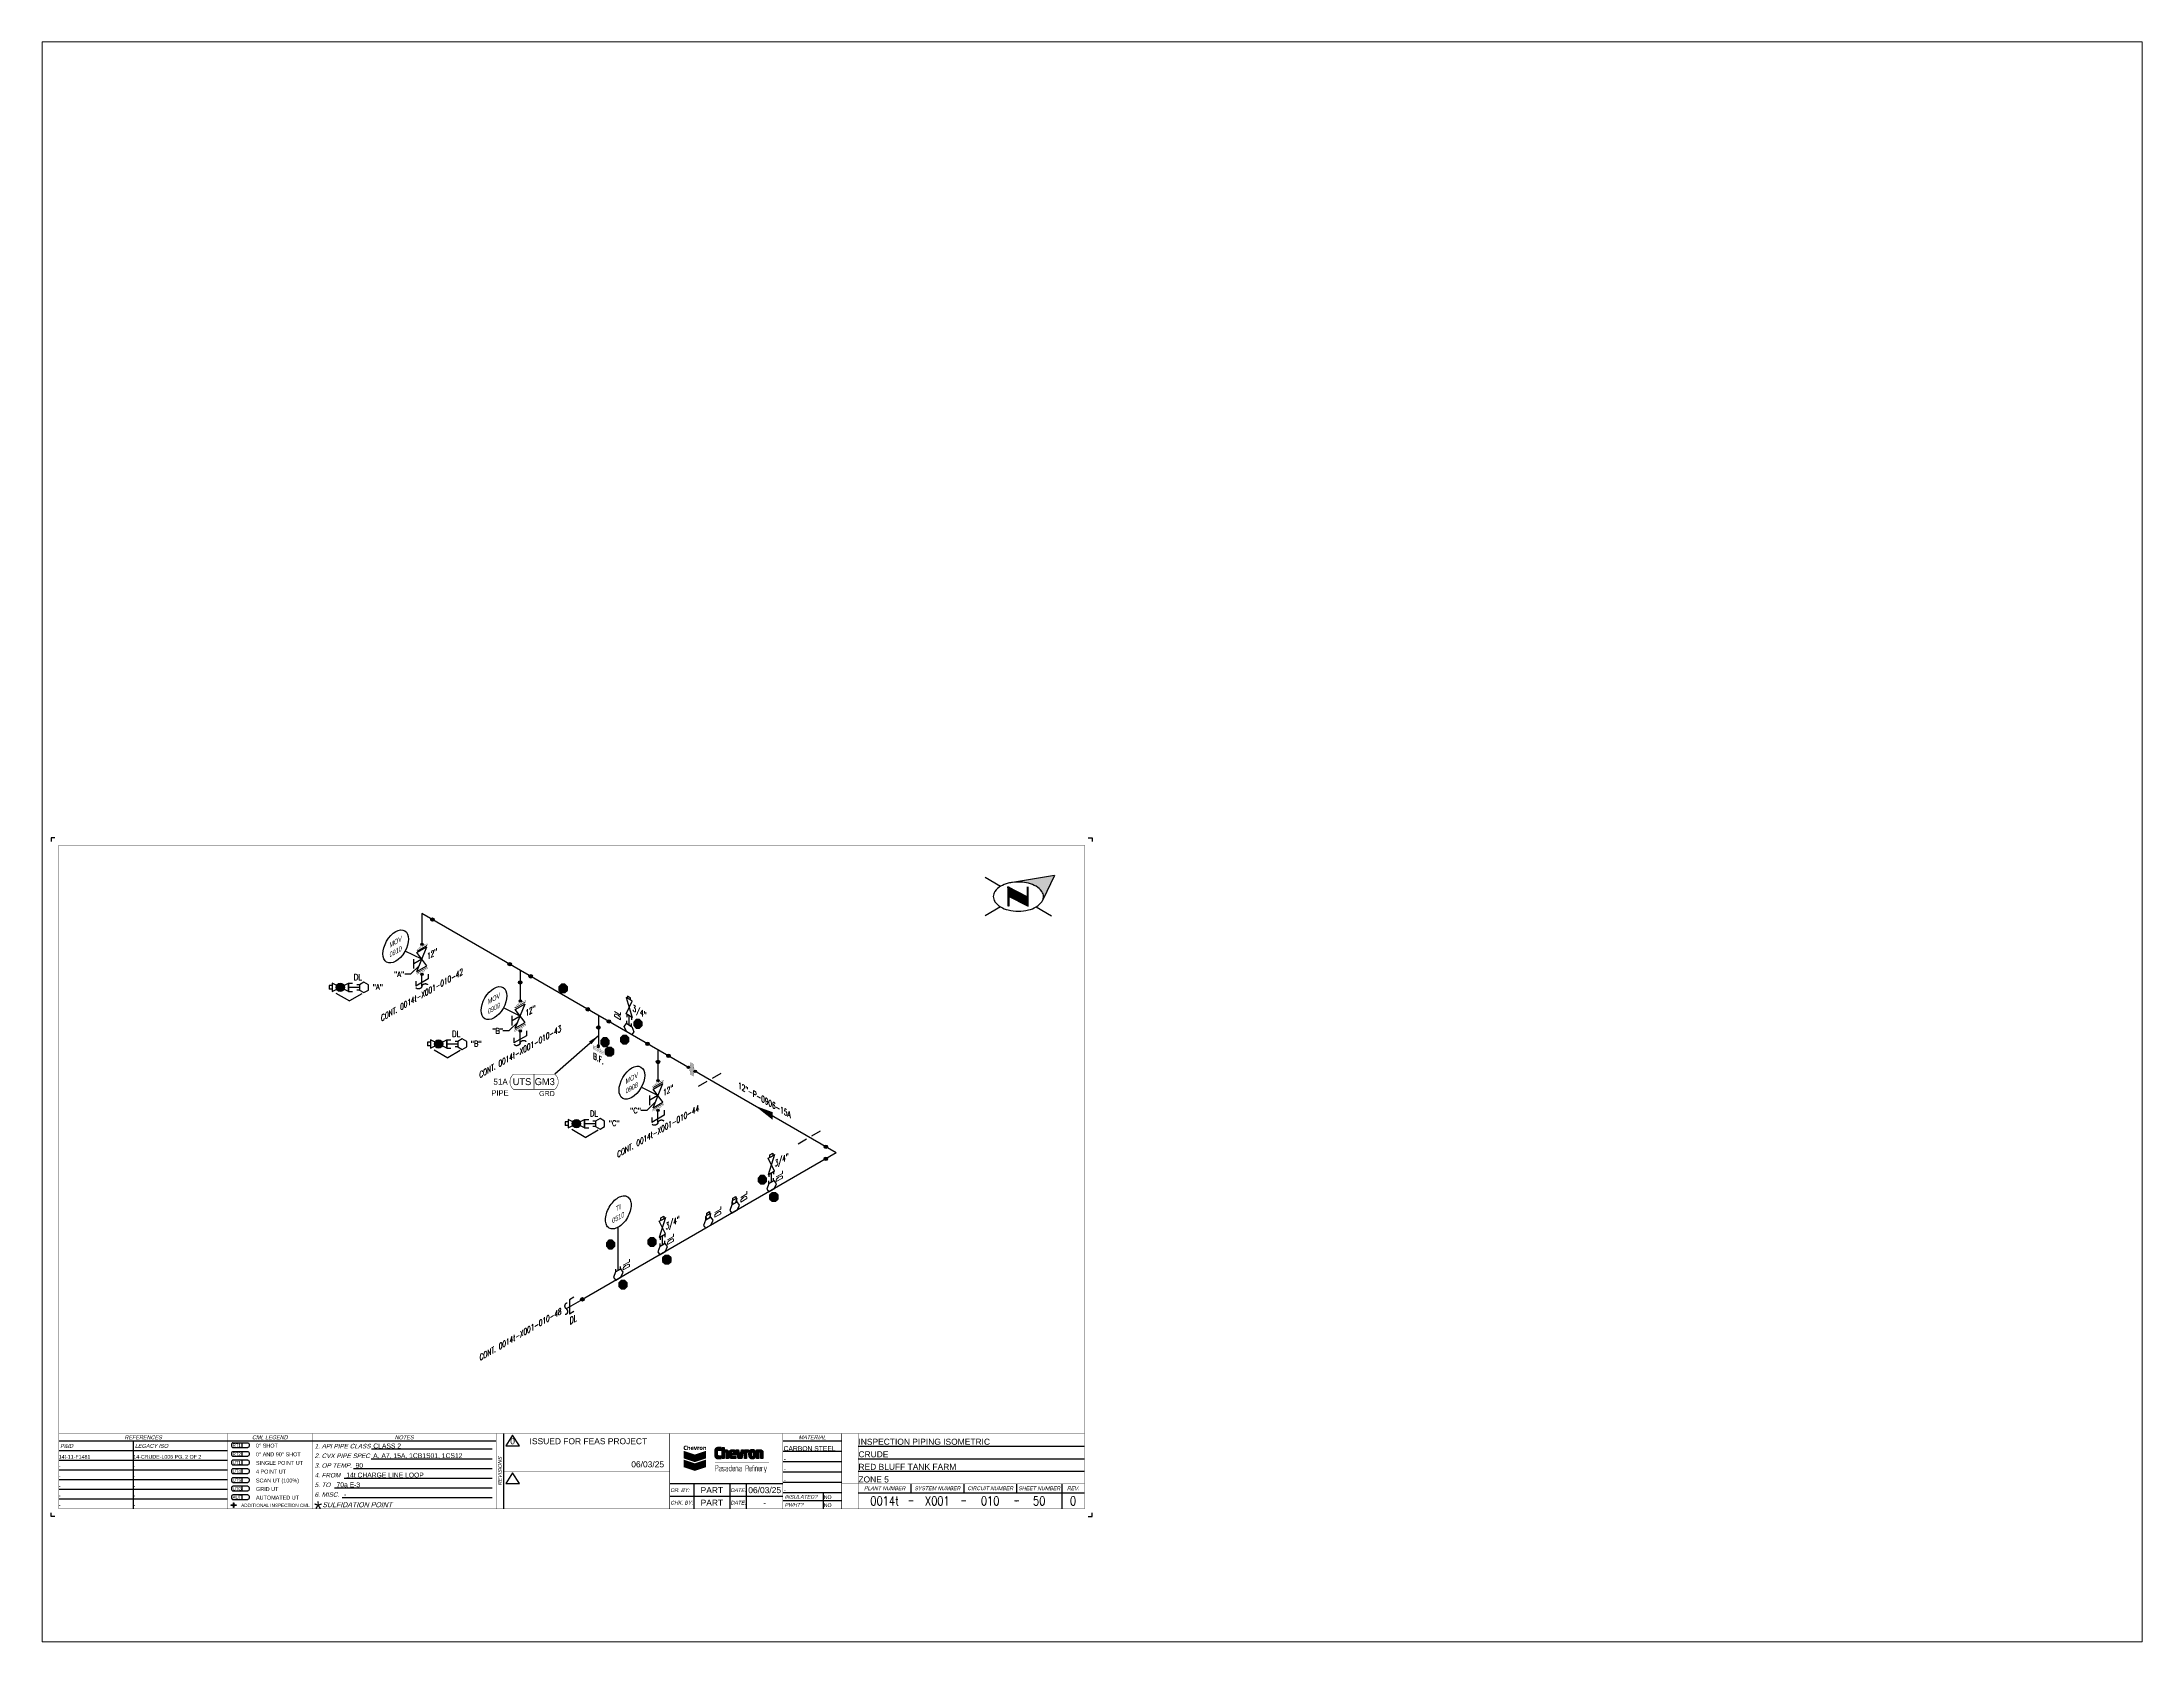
# Paper-space layout 'Layout1' of a CAD drawing. Header units: inches. Extents: x 1.05 to 9.45, y 0.8 to 7.2.
# The model-space entities are those that its viewports show. They can reach past a viewport. Long polylines and large blocks are cut down to what shows.
import ezdxf
from ezdxf.enums import TextEntityAlignment as Align

# ---------------------------------------------------------------- set-up
doc = ezdxf.new("R2010")
doc.units = ezdxf.units.IN
doc.header["$MEASUREMENT"] = 0
doc.linetypes.add('HIDDEN2', pattern=[0.1875, 0.125, -0.0625])
for name, color, linetype in [('3', 1, 'Continuous'), ('BORDER', 3, 'Continuous'), ('BORDERTEXT', 7, 'Continuous'), ('COMP', 1, 'Continuous'), ('Continuation', 7, 'Continuous'), ('DL', 20, 'Continuous'), ('FITTINGS', 4, 'Continuous'), ('FLOW', 1, 'Continuous'), ('LOGO', 8, 'Continuous'), ('PART_PCML', 7, 'Continuous'), ('PART_SelectedCML_UT', 132, 'Continuous'), ('PIPE-ANNO', 150, 'HIDDEN2'), ('TEXT', 7, 'Continuous'), ('UNAS.PIPE', 251, 'Continuous'), ('WELD POINTS', 41, 'Continuous'), ('Welds', 7, 'Continuous')]:
    doc.layers.add(name, color=color, linetype=linetype)
doc.layers.add('PIPE', color=7, linetype='Continuous', lineweight=30)
doc.styles.add('CMLPAS', font='')
doc.styles.add('FEASStandard', font='arial.ttf')
doc.styles.add('ISO00', font='romand.shx', dxfattribs={"width": 0.85, "height": 0.05})
doc.styles.add('ISO30', font='simplex.shx', dxfattribs={"width": 0.85, "oblique": 30, "height": 0.075})
doc.styles.add('PART_Standard', font='romans', dxfattribs={"width": 0.8, "height": 0.09})
doc.styles.add('Richmond', font='arial.ttf')
doc.styles.add('SIMPLEX', font='ROMANS')
doc.styles.get("Standard").update_dxf_attribs({"font": 'arial.ttf'})
doc.styles.get('CMLPAS').set_extended_font_data('Cordia New')
doc.dimstyles.new('Richmond', dxfattribs={"dimtxt": 0.18, "dimasz": 0.18, "dimexe": 0.18, "dimexo": 0.0625, "dimgap": 0.09, "dimtad": 0, "dimtih": 1, "dimtoh": 1, "dimdec": 4, "dimzin": 0, "dimdsep": 46, "dimtxsty": 'Richmond', "dimcen": 0.09, "dimadec": 0, "dimazin": 0, "dimtfac": 1, "dimtdec": 4, "dimtofl": 0, "dimtmove": 0, "dimatfit": 3, "dimfxl": 1, "dimtolj": 1, "dimtzin": 0, "dimarcsym": 0})
doc.dimstyles.get("Standard").update_dxf_attribs({"dimtxt": 0.18, "dimasz": 0.18, "dimexe": 0.18, "dimexo": 0.0625, "dimgap": 0.09, "dimtad": 0, "dimtih": 1, "dimtoh": 1, "dimdec": 4, "dimzin": 0, "dimdsep": 46, "dimtxsty": 'Standard', "dimcen": 0.09, "dimadec": 0, "dimazin": 0, "dimtfac": 1, "dimtdec": 4, "dimtofl": 0, "dimtmove": 0, "dimatfit": 3, "dimfxl": 1, "dimtolj": 1, "dimtzin": 0, "dimarcsym": 0})

# ---------------------------------------------------------------- blocks, each defined once
blk = doc.blocks.new('north2')
at = {"layer": 'BORDER'}
for points in [[(-0.938, -1.011), (-0.936, -1.009), (-0.936, -0.691), (-0.952, -0.691), (-0.952, -0.853), (-1.27, -0.691), (-1.27, -0.707), (-1.27, -1.012), (-1.254, -1.012), (-1.254, -0.849)], [(-0.706, -0.767, -0.156851), (-0.679, -0.851, -0.095667), (-0.689, -0.905), (-0.495, -0.504), (-1.19, -0.617, -0.092194), (-0.928, -0.631, -0.072341), (-0.801, -0.681, -0.106617)]]:
    blk.add_hatch(color=7, dxfattribs=at).paths.add_polyline_path(points)
at = {"layer": 'BORDER', "color": 7}
for p, q in [((-1.389, -0.681), (-1.646, -0.533)), ((-1.27, -0.691), (-1.27, -1.012)), ((-0.952, -0.853), (-1.27, -0.691)), ((-1.27, -0.707), (-1.27, -0.691)), ((-1.262, -0.691), (-1.246, -0.691)), ((-0.495, -0.504), (-1.19, -0.617)), ((-0.952, -0.691), (-0.952, -0.853)), ((-0.936, -0.691), (-0.936, -1.012)), ((-0.495, -0.504), (-0.689, -0.905)), ((-1.389, -1.021), (-1.646, -1.169)), ((-1.26, -1.011), (-1.262, -1.009)), ((-0.936, -1.012), (-1.254, -0.849)), ((-1.254, -0.849), (-1.254, -1.012)), ((-0.928, -1.012), (-0.944, -1.012)), ((-0.801, -1.021), (-0.544, -1.169))]:
    blk.add_line(p, q, dxfattribs=at)
for centre, radius, start, end in [((-1.238, -0.944), 0.304, 120, 144.3429), ((-1.152, -1.093), 0.476, 103.4495, 120), ((-1.095, -1.329), 0.719, 97.6203, 103.4495), ((-1.095, -1.329), 0.719, 76.5505, 97.6203), ((-1.039, -1.093), 0.476, 60, 76.5505), ((-0.953, -0.944), 0.304, 35.6571, 60), ((-1.367, -0.851), 0.144, 144.3429, 180), ((-1.367, -0.851), 0.144, 180, 215.6571), ((-1.238, -0.758), 0.304, 215.6571, 240), ((-1.152, -0.609), 0.476, 240, 256.5505), ((-1.039, -0.609), 0.476, 283.4495, 300), ((-0.953, -0.758), 0.304, 300, 324.3429), ((-0.823, -0.851), 0.144, 360, 35.6571), ((-0.823, -0.851), 0.144, 324.3429, 337.5547), ((-0.823, -0.851), 0.144, 337.5796, 360), ((-1.095, -0.373), 0.719, 256.5505, 270), ((-1.095, -0.373), 0.719, 270, 283.4495)]:
    blk.add_arc(centre, radius, start, end, dxfattribs=at)
blk = doc.blocks.new('A$C6804a2e5')
blk.add_blockref('north2', (0, 0))
blk = doc.blocks.new('A$C860dd1f6')
at = {"layer": 'PIPE'}
blk.add_blockref('A$C6804a2e5', (0, 0), dxfattribs=at)
blk = doc.blocks.new('Border')
h = blk.add_hatch(color=256)
h.dxf.hatch_style = 1
h.paths.add_polyline_path([(3.147, 0.317), (3.11, 0.317), (3.11, 0.31), (3.147, 0.31), (3.147, 0.273), (3.154, 0.273), (3.154, 0.31), (3.191, 0.31), (3.191, 0.317), (3.154, 0.317), (3.154, 0.354), (3.147, 0.354)])
at = {"layer": 'LOGO', "lineweight": 0}
h = blk.add_hatch(color=164, dxfattribs=at)
edge = h.paths.add_edge_path()
edge.add_spline(control_points=[(10.659, 1.229), (10.656, 1.227), (10.65, 1.225), (10.642, 1.225), (10.618, 1.225), (10.605, 1.242), (10.605, 1.262), (10.605, 1.287), (10.622, 1.3), (10.643, 1.3), (10.652, 1.3), (10.656, 1.298), (10.659, 1.297), (10.659, 1.297), (10.656, 1.282), (10.656, 1.282), (10.653, 1.284), (10.65, 1.285), (10.644, 1.285), (10.634, 1.285), (10.623, 1.279), (10.623, 1.263), (10.623, 1.248), (10.632, 1.241), (10.644, 1.241), (10.649, 1.241), (10.652, 1.241), (10.656, 1.243), (10.656, 1.243), (10.659, 1.229), (10.659, 1.229)], knot_values=[0, 0, 0, 0, 1, 1, 1, 2, 2, 2, 3, 3, 3, 4, 4, 4, 5, 5, 5, 6, 6, 6, 7, 7, 7, 8, 8, 8, 9, 9, 9, 10, 10, 10, 10], degree=3, periodic=0)
h = blk.add_hatch(color=150, dxfattribs=at)
h.set_gradient(color1=(0, 127, 255), color2=(0, 59, 117), rotation=45, one_color=1, tint=0.23, name='HEMISPHERICAL')
h.paths.add_polyline_path([(10.605, 1.089), (10.605, 1.214), (10.793, 1.151)])
h = blk.add_hatch(color=142, dxfattribs=at)
h.set_gradient(color1=(0, 153, 204), color2=(0, 57, 77), rotation=75, one_color=1, tint=0.15, name='INVCYLINDER')
h.paths.add_polyline_path([(10.98, 1.214), (10.793, 1.151), (10.605, 1.089), (10.793, 1.026), (10.98, 1.089)])
h = blk.add_hatch(color=242, dxfattribs=at)
h.set_gradient(color1=(204, 0, 51), color2=(102, 0, 26), rotation=45, one_color=1, tint=0.2, name='HEMISPHERICAL')
h.paths.add_polyline_path([(10.605, 0.944), (10.605, 1.069), (10.793, 1.006)])
h = blk.add_hatch(color=1, dxfattribs=at)
h.set_gradient(color1=(255, 0, 0), color2=(87, 0, 0), rotation=75, one_color=1, tint=0.17, name='INVCYLINDER')
h.paths.add_polyline_path([(10.98, 1.069), (10.793, 1.006), (10.605, 0.944), (10.793, 0.881), (10.98, 0.944)])
h = blk.add_hatch(color=164, dxfattribs=at)
edge = h.paths.add_edge_path()
edge.add_spline(control_points=[(10.698, 1.282), (10.692, 1.282), (10.685, 1.279), (10.682, 1.274), (10.682, 1.274), (10.682, 1.274), (10.682, 1.274), (10.682, 1.274), (10.682, 1.3), (10.682, 1.3), (10.682, 1.3), (10.666, 1.294), (10.666, 1.294), (10.666, 1.294), (10.666, 1.228), (10.666, 1.228), (10.666, 1.228), (10.682, 1.228), (10.682, 1.228), (10.682, 1.228), (10.682, 1.259), (10.682, 1.259), (10.682, 1.263), (10.685, 1.268), (10.691, 1.268), (10.697, 1.268), (10.699, 1.263), (10.699, 1.256), (10.699, 1.256), (10.699, 1.228), (10.699, 1.228), (10.699, 1.228), (10.715, 1.228), (10.715, 1.228), (10.715, 1.228), (10.715, 1.259), (10.715, 1.259), (10.715, 1.275), (10.708, 1.282), (10.698, 1.282)], knot_values=[0, 0, 0, 0, 1, 1, 1, 2, 2, 2, 3, 3, 3, 4, 4, 4, 5, 5, 5, 6, 6, 6, 7, 7, 7, 8, 8, 8, 9, 9, 9, 10, 10, 10, 11, 11, 11, 12, 12, 12, 13, 13, 13, 13], degree=3, periodic=0)
h = blk.add_hatch(color=164, dxfattribs=at)
edge = h.paths.add_edge_path(flags=16)
edge.add_spline(control_points=[(10.758, 1.26), (10.758, 1.264), (10.756, 1.271), (10.749, 1.271), (10.742, 1.271), (10.739, 1.265), (10.739, 1.26), (10.739, 1.26), (10.758, 1.26), (10.758, 1.26)], knot_values=[0, 0, 0, 0, 1, 1, 1, 2, 2, 2, 3, 3, 3, 3], degree=3, periodic=0)
edge = h.paths.add_edge_path()
edge.add_spline(control_points=[(10.739, 1.249), (10.74, 1.242), (10.745, 1.238), (10.754, 1.238), (10.759, 1.238), (10.765, 1.24), (10.769, 1.242), (10.769, 1.242), (10.771, 1.23), (10.771, 1.23), (10.765, 1.227), (10.758, 1.225), (10.751, 1.225), (10.732, 1.225), (10.722, 1.237), (10.722, 1.254), (10.722, 1.271), (10.733, 1.282), (10.75, 1.282), (10.767, 1.282), (10.774, 1.27), (10.774, 1.254), (10.774, 1.253), (10.774, 1.25), (10.774, 1.249), (10.774, 1.249), (10.739, 1.249), (10.739, 1.249)], knot_values=[0, 0, 0, 0, 1, 1, 1, 2, 2, 2, 3, 3, 3, 4, 4, 4, 5, 5, 5, 6, 6, 6, 7, 7, 7, 8, 8, 8, 9, 9, 9, 9], degree=3, periodic=0)
blk.add_hatch(color=164, dxfattribs=at).paths.add_polyline_path([(10.793, 1.228), (10.775, 1.28), (10.793, 1.28), (10.802, 1.243), (10.803, 1.243), (10.812, 1.28), (10.83, 1.28), (10.812, 1.228)])
h = blk.add_hatch(color=164, dxfattribs=at)
edge = h.paths.add_edge_path()
edge.add_spline(control_points=[(10.834, 1.263), (10.834, 1.271), (10.834, 1.276), (10.834, 1.28), (10.834, 1.28), (10.849, 1.28), (10.849, 1.28), (10.849, 1.28), (10.849, 1.27), (10.849, 1.27), (10.849, 1.27), (10.85, 1.27), (10.85, 1.27), (10.852, 1.278), (10.857, 1.281), (10.863, 1.281), (10.865, 1.281), (10.866, 1.281), (10.868, 1.281), (10.868, 1.281), (10.868, 1.266), (10.868, 1.266), (10.867, 1.266), (10.864, 1.266), (10.862, 1.266), (10.855, 1.265), (10.852, 1.261), (10.851, 1.256), (10.85, 1.255), (10.85, 1.254), (10.85, 1.252), (10.85, 1.252), (10.85, 1.228), (10.85, 1.228), (10.85, 1.228), (10.834, 1.228), (10.834, 1.228), (10.834, 1.228), (10.834, 1.263), (10.834, 1.263)], knot_values=[0, 0, 0, 0, 1, 1, 1, 2, 2, 2, 3, 3, 3, 4, 4, 4, 5, 5, 5, 6, 6, 6, 7, 7, 7, 8, 8, 8, 9, 9, 9, 10, 10, 10, 11, 11, 11, 12, 12, 12, 13, 13, 13, 13], degree=3, periodic=0)
h = blk.add_hatch(color=164, dxfattribs=at)
edge = h.paths.add_edge_path(flags=16)
edge.add_spline(control_points=[(10.908, 1.254), (10.908, 1.262), (10.905, 1.27), (10.897, 1.27), (10.889, 1.27), (10.886, 1.262), (10.886, 1.254), (10.886, 1.245), (10.889, 1.238), (10.897, 1.238), (10.905, 1.238), (10.908, 1.245), (10.908, 1.254)], knot_values=[0, 0, 0, 0, 1, 1, 1, 2, 2, 2, 3, 3, 3, 4, 4, 4, 4], degree=3, periodic=0)
edge = h.paths.add_edge_path()
edge.add_spline(control_points=[(10.924, 1.254), (10.924, 1.237), (10.914, 1.225), (10.897, 1.225), (10.88, 1.225), (10.87, 1.237), (10.87, 1.254), (10.87, 1.271), (10.88, 1.282), (10.897, 1.282), (10.914, 1.282), (10.924, 1.271), (10.924, 1.254)], knot_values=[0, 0, 0, 0, 1, 1, 1, 2, 2, 2, 3, 3, 3, 4, 4, 4, 4], degree=3, periodic=0)
h = blk.add_hatch(color=164, dxfattribs=at)
edge = h.paths.add_edge_path()
edge.add_spline(control_points=[(10.931, 1.263), (10.931, 1.27), (10.931, 1.275), (10.931, 1.28), (10.931, 1.28), (10.946, 1.28), (10.946, 1.28), (10.946, 1.28), (10.946, 1.273), (10.946, 1.273), (10.946, 1.273), (10.946, 1.273), (10.946, 1.273), (10.948, 1.276), (10.954, 1.282), (10.963, 1.282), (10.973, 1.282), (10.98, 1.275), (10.98, 1.259), (10.98, 1.259), (10.98, 1.228), (10.98, 1.228), (10.98, 1.228), (10.964, 1.228), (10.964, 1.228), (10.964, 1.228), (10.964, 1.257), (10.964, 1.257), (10.964, 1.263), (10.962, 1.268), (10.956, 1.268), (10.951, 1.268), (10.949, 1.265), (10.948, 1.262), (10.947, 1.261), (10.947, 1.259), (10.947, 1.258), (10.947, 1.258), (10.947, 1.228), (10.947, 1.228), (10.947, 1.228), (10.931, 1.228), (10.931, 1.228), (10.931, 1.228), (10.931, 1.263), (10.931, 1.263)], knot_values=[0, 0, 0, 0, 1, 1, 1, 2, 2, 2, 3, 3, 3, 4, 4, 4, 5, 5, 5, 6, 6, 6, 7, 7, 7, 8, 8, 8, 9, 9, 9, 10, 10, 10, 11, 11, 11, 12, 12, 12, 13, 13, 13, 14, 14, 14, 15, 15, 15, 15], degree=3, periodic=0)
blk.add_line((5.432, 1.244), (7.435, 1.244))
for points in [[(5.43, 1.083), (7.435, 1.083)], [(4.982, 0.762), (7.435, 0.762)], [(5.136, 0.922), (7.435, 0.922)], [(3.147, 0.317), (3.147, 0.354), (3.154, 0.354), (3.154, 0.317)], [(4.822, 0.601), (7.435, 0.601)], [(4.947, 0.44), (7.435, 0.44)], [(3.147, 0.31), (3.11, 0.31), (3.11, 0.317), (3.147, 0.317)], [(3.154, 0.31), (3.154, 0.273), (3.147, 0.273), (3.147, 0.31)], [(3.154, 0.317), (3.191, 0.317), (3.191, 0.31), (3.154, 0.31)]]:
    blk.add_lwpolyline(points)
at = {"layer": 'BORDER'}
for p, q in [((7.625, 0.25), (7.625, 1.5)), ((7.5, 1.375), (0.25, 1.375)), ((1.487, 1.214), (0.25, 1.214)), ((1.487, 1.054), (0.25, 1.054)), ((1.487, 0.25), (1.487, 1.375)), ((3.048, 1.214), (1.487, 1.214)), ((3.048, 1.054), (1.487, 1.054)), ((13.225, 1.375), (12.25, 1.375)), ((13.225, 1.203), (12.25, 1.203)), ((13.5, 1.292), (17.25, 1.292)), ((13.5, 1.083), (17.25, 1.083)), ((1.487, 0.893), (0.25, 0.893)), ((1.487, 0.732), (0.25, 0.732)), ((3.048, 0.893), (1.487, 0.893)), ((3.048, 0.732), (1.487, 0.732)), ((13.225, 1.032), (12.25, 1.032)), ((13.225, 0.86), (12.25, 0.86)), ((13.5, 0.875), (17.25, 0.875)), ((1.487, 0.571), (0.25, 0.571)), ((1.487, 0.411), (0.25, 0.411)), ((3.048, 0.571), (1.487, 0.571)), ((3.048, 0.411), (1.487, 0.411)), ((12.25, 0.667), (10.375, 0.667)), ((12.25, 0.458), (10.375, 0.458)), ((10.775, 0.667), (10.775, 0.25)), ((11.375, 0.667), (11.375, 0.25)), ((11.65, 0.25), (11.65, 0.667)), ((13.225, 0.689), (12.25, 0.689)), ((13.225, 0.517), (12.25, 0.517)), ((13.225, 0.384), (12.25, 0.384)), ((12.917, 0.517), (12.917, 0.25)), ((13.5, 0.517), (17.25, 0.517)), ((14.375, 0.667), (14.375, 0.517)), ((15.25, 0.667), (15.25, 0.517)), ((16.125, 0.667), (16.125, 0.517)), ((16.875, 0.667), (16.875, 0.25))]:
    blk.add_line(p, q, dxfattribs=at)
at = {"layer": 'BORDER', "const_width": 0.005}
blk.add_lwpolyline([(0.25, 0.25), (17.25, 0.25), (17.25, 11.25), (0.25, 11.25)], close=True, dxfattribs=at)
at = {"layer": 'BORDER', "const_width": 0.00833}
for points in [[(17.25, 1.5), (0.25, 1.5)], [(3.048, 0.25), (3.048, 1.5)], [(4.45, 0.25), (4.45, 1.5)], [(7.5, 0.25), (7.5, 1.5)], [(10.375, 0.25), (10.375, 1.5)], [(12.25, 0.25), (12.25, 1.5)], [(13.225, 0.25), (13.225, 1.5)], [(13.5, 0.25), (13.5, 1.5)], [(7.634, 0.875), (10.375, 0.875)], [(13.225, 0.667), (17.25, 0.667)]]:
    blk.add_lwpolyline(points, dxfattribs=at)
at = {"layer": 'BORDERTEXT', "color": 7, "linetype": 'Continuous'}
for p, q in [((3.137, 1.346), (3.383, 1.346)), ((3.137, 1.267), (3.383, 1.267)), ((3.137, 1.202), (3.383, 1.202)), ((3.137, 1.123), (3.383, 1.123))]:
    blk.add_line(p, q, dxfattribs=at)
at = {"layer": 'BORDERTEXT', "color": 7}
for p, q in [((3.383, 1.059), (3.137, 1.059)), ((3.137, 0.98), (3.383, 0.98)), ((3.383, 0.915), (3.137, 0.915)), ((3.137, 0.836), (3.383, 0.836)), ((3.383, 0.768), (3.137, 0.768)), ((3.137, 0.689), (3.383, 0.689)), ((3.383, 0.626), (3.137, 0.626)), ((3.137, 0.548), (3.383, 0.548)), ((3.383, 0.483), (3.137, 0.483)), ((3.137, 0.405), (3.383, 0.405))]:
    blk.add_line(p, q, dxfattribs=at)
at = {"layer": 'BORDERTEXT'}
for p, q in [((3.283, 1.346), (3.283, 1.267)), ((3.283, 1.202), (3.283, 1.123)), ((3.283, 1.059), (3.283, 0.98)), ((3.283, 1.059), (3.283, 0.98)), ((3.283, 0.915), (3.283, 0.836)), ((3.283, 0.915), (3.283, 0.836)), ((3.283, 0.768), (3.283, 0.689)), ((3.283, 0.768), (3.283, 0.689)), ((3.283, 0.626), (3.283, 0.548)), ((3.283, 0.626), (3.283, 0.548)), ((3.283, 0.483), (3.283, 0.405)), ((3.283, 0.483), (3.283, 0.405)), ((16.113, 0.384), (16.125, 0.384))]:
    blk.add_line(p, q, dxfattribs=at)
at = {"layer": 'BORDERTEXT', "const_width": 0.0208}
for points in [[(14.338, 0.384), (14.412, 0.384)], [(15.212, 0.384), (15.287, 0.384)], [(16.087, 0.384), (16.163, 0.384)]]:
    blk.add_lwpolyline(points, dxfattribs=at)
at = {"layer": 'BORDERTEXT'}
for centre in [(3.137, 1.307), (3.137, 1.163), (3.137, 1.02), (3.137, 0.876), (3.137, 0.729), (3.137, 0.587), (3.137, 0.444)]:
    blk.add_ellipse(centre, major_axis=(0, -0.0394), ratio=0.624439, start_param=3.141593, end_param=6.283185, dxfattribs=at)
at = {"layer": 'BORDERTEXT', "extrusion": (0, 0, -1)}
for centre in [(3.383, 1.307), (3.383, 1.163), (3.383, 1.02), (3.383, 0.876), (3.383, 0.729), (3.383, 0.587), (3.383, 0.444)]:
    blk.add_ellipse(centre, major_axis=(0, -0.0394), ratio=0.624439, start_param=3.141593, end_param=6.283185, dxfattribs=at)
at = {"layer": 'LOGO'}
for p, q in [((11.13, 1.118), (11.13, 1.233)), ((11.133, 1.109), (11.133, 1.242)), ((11.136, 1.103), (11.136, 1.248)), ((11.139, 1.099), (11.139, 1.252)), ((11.143, 1.096), (11.143, 1.255)), ((11.146, 1.094), (11.146, 1.257)), ((11.149, 1.091), (11.149, 1.26)), ((11.152, 1.09), (11.152, 1.261)), ((11.155, 1.088), (11.155, 1.263)), ((11.158, 1.087), (11.158, 1.264)), ((11.161, 1.086), (11.161, 1.265)), ((11.164, 1.086), (11.164, 1.265)), ((11.168, 1.085), (11.168, 1.266)), ((11.171, 1.216), (11.171, 1.266)), ((11.171, 1.085), (11.171, 1.136)), ((11.174, 1.22), (11.174, 1.266)), ((11.174, 1.085), (11.174, 1.132)), ((11.177, 1.222), (11.177, 1.266)), ((11.177, 1.085), (11.177, 1.13)), ((11.18, 1.223), (11.18, 1.266)), ((11.18, 1.085), (11.18, 1.128)), ((11.183, 1.224), (11.183, 1.266)), ((11.183, 1.085), (11.183, 1.128)), ((11.186, 1.224), (11.186, 1.266)), ((11.186, 1.085), (11.186, 1.127)), ((11.189, 1.224), (11.189, 1.266)), ((11.189, 1.085), (11.189, 1.127)), ((11.193, 1.224), (11.193, 1.266)), ((11.193, 1.085), (11.193, 1.127)), ((11.196, 1.224), (11.196, 1.266)), ((11.196, 1.085), (11.196, 1.127)), ((11.199, 1.224), (11.199, 1.266)), ((11.199, 1.085), (11.199, 1.127)), ((11.202, 1.224), (11.202, 1.266)), ((11.202, 1.085), (11.202, 1.127)), ((11.205, 1.224), (11.205, 1.266)), ((11.205, 1.085), (11.205, 1.127)), ((11.208, 1.224), (11.208, 1.266)), ((11.208, 1.085), (11.208, 1.127)), ((11.211, 1.224), (11.211, 1.266)), ((11.211, 1.085), (11.211, 1.127)), ((11.214, 1.224), (11.214, 1.266)), ((11.214, 1.085), (11.214, 1.127)), ((11.218, 1.224), (11.218, 1.266)), ((11.218, 1.085), (11.218, 1.127)), ((11.221, 1.224), (11.221, 1.266)), ((11.221, 1.085), (11.221, 1.127)), ((11.224, 1.224), (11.224, 1.266)), ((11.224, 1.085), (11.224, 1.127)), ((11.227, 1.224), (11.227, 1.266)), ((11.227, 1.085), (11.227, 1.127)), ((11.246, 1.086), (11.246, 1.266)), ((11.249, 1.086), (11.249, 1.266)), ((11.252, 1.086), (11.252, 1.266)), ((11.255, 1.086), (11.255, 1.266)), ((11.258, 1.086), (11.258, 1.266)), ((11.261, 1.086), (11.261, 1.266)), ((11.264, 1.086), (11.264, 1.266)), ((11.268, 1.086), (11.268, 1.266)), ((11.271, 1.086), (11.271, 1.266)), ((11.274, 1.086), (11.274, 1.266)), ((11.277, 1.086), (11.277, 1.266)), ((11.28, 1.086), (11.28, 1.266)), ((11.283, 1.194), (11.283, 1.229)), ((11.286, 1.194), (11.286, 1.229)), ((11.289, 1.194), (11.289, 1.229)), ((11.293, 1.194), (11.293, 1.229)), ((11.296, 1.194), (11.296, 1.229)), ((11.299, 1.194), (11.299, 1.229)), ((11.302, 1.193), (11.302, 1.229)), ((11.305, 1.192), (11.305, 1.229)), ((11.308, 1.19), (11.308, 1.229)), ((11.311, 1.186), (11.311, 1.229)), ((11.314, 1.086), (11.314, 1.229)), ((11.318, 1.086), (11.318, 1.229)), ((11.321, 1.086), (11.321, 1.229)), ((11.324, 1.086), (11.324, 1.228)), ((11.327, 1.086), (11.327, 1.227)), ((11.33, 1.086), (11.33, 1.226)), ((11.333, 1.086), (11.333, 1.224)), ((11.336, 1.086), (11.336, 1.221)), ((11.339, 1.086), (11.339, 1.219)), ((11.343, 1.086), (11.343, 1.215)), ((11.346, 1.086), (11.346, 1.21)), ((11.349, 1.086), (11.349, 1.2)), ((11.368, 1.111), (11.368, 1.204)), ((11.371, 1.104), (11.371, 1.211)), ((11.374, 1.099), (11.374, 1.216)), ((11.377, 1.096), (11.377, 1.219)), ((11.38, 1.093), (11.38, 1.222)), ((11.383, 1.091), (11.383, 1.224)), ((11.386, 1.089), (11.386, 1.226)), ((11.389, 1.088), (11.389, 1.227)), ((11.393, 1.087), (11.393, 1.228)), ((11.396, 1.086), (11.396, 1.229)), ((11.399, 1.086), (11.399, 1.229)), ((11.402, 1.139), (11.402, 1.229)), ((11.402, 1.086), (11.402, 1.132)), ((11.405, 1.2), (11.405, 1.229)), ((11.405, 1.139), (11.405, 1.174)), ((11.405, 1.086), (11.405, 1.124)), ((11.408, 1.202), (11.408, 1.229)), ((11.408, 1.139), (11.408, 1.174)), ((11.408, 1.086), (11.408, 1.121)), ((11.411, 1.204), (11.411, 1.229)), ((11.411, 1.139), (11.411, 1.174)), ((11.411, 1.086), (11.411, 1.119)), ((11.414, 1.205), (11.414, 1.229)), ((11.414, 1.139), (11.414, 1.174)), ((11.414, 1.086), (11.414, 1.118)), ((11.418, 1.205), (11.418, 1.229)), ((11.418, 1.139), (11.418, 1.174)), ((11.418, 1.086), (11.418, 1.117)), ((11.421, 1.205), (11.421, 1.229)), ((11.421, 1.139), (11.421, 1.174)), ((11.421, 1.086), (11.421, 1.117)), ((11.424, 1.205), (11.424, 1.229)), ((11.424, 1.139), (11.424, 1.174)), ((11.424, 1.086), (11.424, 1.117)), ((11.427, 1.205), (11.427, 1.229)), ((11.427, 1.139), (11.427, 1.174)), ((11.427, 1.086), (11.427, 1.117)), ((11.43, 1.204), (11.43, 1.229)), ((11.43, 1.139), (11.43, 1.174)), ((11.43, 1.086), (11.43, 1.117)), ((11.433, 1.202), (11.433, 1.229)), ((11.433, 1.139), (11.433, 1.174)), ((11.433, 1.086), (11.433, 1.117)), ((11.436, 1.199), (11.436, 1.229)), ((11.436, 1.139), (11.436, 1.174)), ((11.436, 1.086), (11.436, 1.117)), ((11.439, 1.139), (11.439, 1.229)), ((11.439, 1.086), (11.439, 1.117)), ((11.443, 1.139), (11.443, 1.229)), ((11.443, 1.086), (11.443, 1.117)), ((11.446, 1.139), (11.446, 1.229)), ((11.446, 1.086), (11.446, 1.117)), ((11.449, 1.139), (11.449, 1.228)), ((11.449, 1.086), (11.449, 1.117)), ((11.452, 1.139), (11.452, 1.227)), ((11.452, 1.086), (11.452, 1.117)), ((11.455, 1.139), (11.455, 1.225)), ((11.455, 1.086), (11.455, 1.117)), ((11.458, 1.139), (11.458, 1.223)), ((11.458, 1.086), (11.458, 1.117)), ((11.461, 1.139), (11.461, 1.221)), ((11.461, 1.086), (11.461, 1.117)), ((11.464, 1.139), (11.464, 1.218)), ((11.464, 1.086), (11.464, 1.117)), ((11.468, 1.139), (11.468, 1.214)), ((11.468, 1.086), (11.468, 1.117)), ((11.471, 1.139), (11.471, 1.208)), ((11.471, 1.086), (11.471, 1.117)), ((11.474, 1.139), (11.474, 1.196)), ((11.483, 1.216), (11.483, 1.229)), ((11.486, 1.201), (11.486, 1.229)), ((11.489, 1.186), (11.489, 1.229)), ((11.493, 1.171), (11.493, 1.229)), ((11.496, 1.156), (11.496, 1.229)), ((11.499, 1.141), (11.499, 1.229)), ((11.502, 1.126), (11.502, 1.229)), ((11.505, 1.111), (11.505, 1.229)), ((11.508, 1.096), (11.508, 1.229)), ((11.511, 1.086), (11.511, 1.229)), ((11.514, 1.086), (11.514, 1.229)), ((11.518, 1.086), (11.518, 1.224)), ((11.521, 1.086), (11.521, 1.209)), ((11.524, 1.086), (11.524, 1.195)), ((11.527, 1.086), (11.527, 1.181)), ((11.53, 1.086), (11.53, 1.167)), ((11.533, 1.086), (11.533, 1.153)), ((11.536, 1.086), (11.536, 1.138)), ((11.539, 1.086), (11.539, 1.124)), ((11.543, 1.086), (11.543, 1.133)), ((11.546, 1.086), (11.546, 1.146)), ((11.549, 1.086), (11.549, 1.16)), ((11.552, 1.086), (11.552, 1.174)), ((11.555, 1.086), (11.555, 1.187)), ((11.558, 1.086), (11.558, 1.201)), ((11.561, 1.086), (11.561, 1.215)), ((11.564, 1.086), (11.564, 1.228)), ((11.568, 1.086), (11.568, 1.229)), ((11.571, 1.089), (11.571, 1.229)), ((11.574, 1.104), (11.574, 1.229)), ((11.577, 1.119), (11.577, 1.229)), ((11.58, 1.134), (11.58, 1.229)), ((11.583, 1.149), (11.583, 1.229)), ((11.586, 1.163), (11.586, 1.229)), ((11.589, 1.178), (11.589, 1.229)), ((11.593, 1.193), (11.593, 1.229)), ((11.596, 1.208), (11.596, 1.229)), ((11.599, 1.222), (11.599, 1.229)), ((11.614, 1.086), (11.614, 1.229)), ((11.618, 1.086), (11.618, 1.229)), ((11.621, 1.086), (11.621, 1.229)), ((11.624, 1.086), (11.624, 1.229)), ((11.627, 1.086), (11.627, 1.229)), ((11.63, 1.086), (11.63, 1.229)), ((11.633, 1.086), (11.633, 1.229)), ((11.636, 1.086), (11.636, 1.229)), ((11.639, 1.086), (11.639, 1.229)), ((11.643, 1.086), (11.643, 1.229)), ((11.646, 1.086), (11.646, 1.229)), ((11.649, 1.086), (11.649, 1.229)), ((11.652, 1.183), (11.652, 1.229)), ((11.655, 1.187), (11.655, 1.229)), ((11.658, 1.189), (11.658, 1.229)), ((11.661, 1.19), (11.661, 1.229)), ((11.664, 1.191), (11.664, 1.229)), ((11.668, 1.191), (11.668, 1.229)), ((11.671, 1.191), (11.671, 1.229)), ((11.674, 1.191), (11.674, 1.229)), ((11.677, 1.191), (11.677, 1.229)), ((11.68, 1.191), (11.68, 1.229)), ((11.683, 1.191), (11.683, 1.229)), ((11.689, 1.143), (11.689, 1.173)), ((11.693, 1.115), (11.693, 1.201)), ((11.696, 1.107), (11.696, 1.208)), ((11.699, 1.103), (11.699, 1.213)), ((11.702, 1.099), (11.702, 1.216)), ((11.705, 1.096), (11.705, 1.22)), ((11.708, 1.093), (11.708, 1.222)), ((11.711, 1.092), (11.711, 1.224)), ((11.714, 1.09), (11.714, 1.225)), ((11.718, 1.088), (11.718, 1.227)), ((11.721, 1.087), (11.721, 1.228)), ((11.724, 1.087), (11.724, 1.229)), ((11.727, 1.185), (11.727, 1.229)), ((11.727, 1.086), (11.727, 1.13)), ((11.73, 1.19), (11.73, 1.229)), ((11.73, 1.086), (11.73, 1.125)), ((11.733, 1.193), (11.733, 1.229)), ((11.733, 1.086), (11.733, 1.122)), ((11.736, 1.194), (11.736, 1.229)), ((11.736, 1.086), (11.736, 1.121)), ((11.739, 1.195), (11.739, 1.229)), ((11.739, 1.086), (11.739, 1.12)), ((11.743, 1.195), (11.743, 1.229)), ((11.743, 1.086), (11.743, 1.12)), ((11.746, 1.195), (11.746, 1.229)), ((11.746, 1.086), (11.746, 1.12)), ((11.749, 1.195), (11.749, 1.229)), ((11.749, 1.086), (11.749, 1.12)), ((11.752, 1.195), (11.752, 1.229)), ((11.752, 1.086), (11.752, 1.121)), ((11.755, 1.193), (11.755, 1.229)), ((11.755, 1.086), (11.755, 1.122)), ((11.758, 1.191), (11.758, 1.229)), ((11.758, 1.086), (11.758, 1.124)), ((11.761, 1.187), (11.761, 1.229)), ((11.761, 1.086), (11.761, 1.129)), ((11.764, 1.087), (11.764, 1.229)), ((11.768, 1.087), (11.768, 1.228)), ((11.771, 1.088), (11.771, 1.227)), ((11.774, 1.089), (11.774, 1.226)), ((11.777, 1.091), (11.777, 1.224)), ((11.78, 1.093), (11.78, 1.222)), ((11.783, 1.095), (11.783, 1.22)), ((11.786, 1.098), (11.786, 1.217)), ((11.789, 1.102), (11.789, 1.214)), ((11.793, 1.106), (11.793, 1.209)), ((11.796, 1.113), (11.796, 1.202)), ((11.799, 1.131), (11.799, 1.184)), ((11.814, 1.086), (11.814, 1.229)), ((11.818, 1.086), (11.818, 1.229)), ((11.821, 1.086), (11.821, 1.229)), ((11.824, 1.086), (11.824, 1.229)), ((11.827, 1.086), (11.827, 1.229)), ((11.83, 1.086), (11.83, 1.229)), ((11.833, 1.086), (11.833, 1.229)), ((11.836, 1.086), (11.836, 1.229)), ((11.839, 1.086), (11.839, 1.229)), ((11.843, 1.086), (11.843, 1.229)), ((11.846, 1.086), (11.846, 1.229)), ((11.849, 1.086), (11.849, 1.229)), ((11.852, 1.194), (11.852, 1.229)), ((11.855, 1.194), (11.855, 1.229)), ((11.858, 1.194), (11.858, 1.229)), ((11.861, 1.194), (11.861, 1.229)), ((11.864, 1.194), (11.864, 1.229)), ((11.868, 1.194), (11.868, 1.229)), ((11.871, 1.193), (11.871, 1.229)), ((11.874, 1.193), (11.874, 1.229)), ((11.877, 1.191), (11.877, 1.229)), ((11.88, 1.188), (11.88, 1.229)), ((11.883, 1.184), (11.883, 1.229)), ((11.886, 1.086), (11.886, 1.229)), ((11.889, 1.086), (11.889, 1.228)), ((11.893, 1.086), (11.893, 1.228)), ((11.896, 1.086), (11.896, 1.226)), ((11.899, 1.086), (11.899, 1.225)), ((11.902, 1.086), (11.902, 1.223)), ((11.905, 1.086), (11.905, 1.221)), ((11.908, 1.086), (11.908, 1.219)), ((11.911, 1.086), (11.911, 1.215)), ((11.914, 1.086), (11.914, 1.212)), ((11.918, 1.086), (11.918, 1.206)), ((11.921, 1.086), (11.921, 1.198))]:
    blk.add_line(p, q, dxfattribs=at)
for points in [[(11.129, 1.225), (11.128, 1.209), (11.127, 1.192), (11.127, 1.176), (11.127, 1.16), (11.128, 1.144), (11.129, 1.127), (11.129, 1.127), (11.129, 1.125), (11.13, 1.122), (11.13, 1.12), (11.13, 1.117), (11.131, 1.115), (11.132, 1.112), (11.133, 1.11), (11.134, 1.108), (11.135, 1.106), (11.136, 1.104), (11.137, 1.102), (11.139, 1.1), (11.141, 1.098), (11.142, 1.097), (11.144, 1.095), (11.146, 1.093), (11.148, 1.092), (11.15, 1.091), (11.152, 1.09), (11.155, 1.089), (11.157, 1.088), (11.159, 1.087), (11.161, 1.086), (11.164, 1.086), (11.166, 1.085), (11.169, 1.085), (11.171, 1.085), (11.228, 1.085)], [(11.228, 1.086), (11.228, 1.127), (11.186, 1.127), (11.184, 1.128), (11.183, 1.128), (11.181, 1.128), (11.18, 1.129), (11.178, 1.129), (11.177, 1.13), (11.176, 1.131), (11.174, 1.132), (11.173, 1.133), (11.172, 1.134), (11.171, 1.135), (11.17, 1.136), (11.17, 1.138), (11.169, 1.139), (11.168, 1.141), (11.168, 1.142), (11.168, 1.144), (11.168, 1.145), (11.168, 1.206), (11.168, 1.208), (11.168, 1.209), (11.168, 1.211), (11.169, 1.213), (11.17, 1.214), (11.17, 1.215), (11.171, 1.217), (11.172, 1.218), (11.173, 1.219), (11.174, 1.22), (11.176, 1.221), (11.177, 1.222), (11.178, 1.223), (11.18, 1.223), (11.181, 1.224), (11.183, 1.224), (11.184, 1.224), (11.186, 1.224), (11.228, 1.224), (11.228, 1.266), (11.171, 1.266), (11.169, 1.266), (11.166, 1.266), (11.164, 1.265), (11.161, 1.265), (11.159, 1.264), (11.157, 1.263), (11.155, 1.263), (11.152, 1.261), (11.15, 1.26), (11.148, 1.259), (11.146, 1.258), (11.144, 1.256), (11.142, 1.255), (11.141, 1.253), (11.139, 1.251), (11.137, 1.249), (11.136, 1.247), (11.135, 1.245), (11.134, 1.243), (11.133, 1.241), (11.132, 1.238), (11.131, 1.236), (11.13, 1.234), (11.13, 1.231), (11.13, 1.229), (11.129, 1.227), (11.129, 1.224)], [(11.439, 1.174), (11.439, 1.191), (11.439, 1.192), (11.439, 1.194), (11.438, 1.195), (11.438, 1.196), (11.437, 1.198), (11.437, 1.199), (11.436, 1.2), (11.435, 1.201), (11.434, 1.202), (11.433, 1.202), (11.432, 1.203), (11.431, 1.204), (11.429, 1.204), (11.428, 1.205), (11.427, 1.205), (11.425, 1.205), (11.416, 1.205), (11.415, 1.205), (11.413, 1.205), (11.412, 1.204), (11.411, 1.204), (11.409, 1.203), (11.408, 1.202), (11.407, 1.202), (11.406, 1.201), (11.405, 1.2), (11.404, 1.199), (11.404, 1.198), (11.403, 1.196), (11.403, 1.195), (11.402, 1.194), (11.402, 1.192), (11.402, 1.191), (11.402, 1.174), (11.439, 1.174)], [(11.57, 1.086), (11.51, 1.086), (11.48, 1.229), (11.516, 1.229), (11.54, 1.121), (11.565, 1.229), (11.6, 1.229), (11.57, 1.086)], [(11.614, 1.086), (11.614, 1.229), (11.684, 1.229), (11.684, 1.191), (11.665, 1.191), (11.664, 1.191), (11.662, 1.19), (11.661, 1.19), (11.66, 1.19), (11.658, 1.189), (11.657, 1.189), (11.656, 1.188), (11.655, 1.187), (11.654, 1.186), (11.653, 1.185), (11.652, 1.184), (11.652, 1.182), (11.651, 1.181), (11.651, 1.18), (11.651, 1.179), (11.65, 1.177), (11.65, 1.176), (11.65, 1.086), (11.614, 1.086)]]:
    blk.add_lwpolyline(points, dxfattribs=at)
for points in [[(11.331, 1.225), (11.333, 1.224), (11.335, 1.223), (11.337, 1.221), (11.338, 1.22), (11.34, 1.218), (11.341, 1.216), (11.343, 1.215), (11.344, 1.213), (11.345, 1.211), (11.346, 1.209), (11.347, 1.207), (11.348, 1.205), (11.348, 1.203), (11.349, 1.2), (11.349, 1.198), (11.349, 1.196), (11.349, 1.194), (11.349, 1.086), (11.314, 1.086), (11.314, 1.177, 0.414214), (11.297, 1.194), (11.281, 1.194), (11.281, 1.086), (11.245, 1.086), (11.245, 1.266), (11.281, 1.266), (11.281, 1.229), (11.314, 1.229), (11.316, 1.229), (11.318, 1.229), (11.32, 1.229), (11.323, 1.228), (11.325, 1.228), (11.327, 1.227), (11.329, 1.226)], [(11.897, 1.226), (11.899, 1.225), (11.901, 1.224), (11.903, 1.223), (11.905, 1.221), (11.907, 1.22), (11.909, 1.218), (11.911, 1.216), (11.912, 1.214), (11.914, 1.213), (11.915, 1.211), (11.916, 1.209), (11.917, 1.206), (11.919, 1.204), (11.919, 1.202), (11.92, 1.2), (11.921, 1.197), (11.921, 1.195), (11.922, 1.192), (11.922, 1.19), (11.922, 1.188), (11.922, 1.086), (11.885, 1.086), (11.885, 1.177, 0.414214), (11.868, 1.194), (11.851, 1.194), (11.851, 1.086), (11.814, 1.086), (11.814, 1.229), (11.88, 1.229), (11.883, 1.229), (11.885, 1.229), (11.887, 1.229), (11.89, 1.228), (11.892, 1.228), (11.895, 1.227)]]:
    blk.add_lwpolyline(points, format="xyb", close=True, dxfattribs=at)
for points in [[(11.471, 1.086), (11.402, 1.086), (11.399, 1.086), (11.397, 1.086), (11.395, 1.086), (11.393, 1.087), (11.391, 1.088), (11.389, 1.088), (11.387, 1.089), (11.385, 1.09), (11.382, 1.091), (11.381, 1.093), (11.379, 1.094), (11.377, 1.095), (11.376, 1.097), (11.374, 1.099), (11.373, 1.101), (11.372, 1.102), (11.37, 1.104), (11.369, 1.106), (11.369, 1.108), (11.368, 1.111), (11.367, 1.113), (11.367, 1.115), (11.366, 1.117), (11.366, 1.119), (11.366, 1.121), (11.366, 1.194), (11.366, 1.196), (11.366, 1.198), (11.367, 1.2), (11.367, 1.203), (11.368, 1.205), (11.369, 1.207), (11.369, 1.209), (11.37, 1.211), (11.372, 1.213), (11.373, 1.215), (11.374, 1.216), (11.376, 1.218), (11.377, 1.22), (11.379, 1.221), (11.381, 1.223), (11.382, 1.224), (11.385, 1.225), (11.387, 1.226), (11.389, 1.227), (11.391, 1.228), (11.393, 1.228), (11.395, 1.229), (11.397, 1.229), (11.399, 1.229), (11.402, 1.229), (11.438, 1.229), (11.44, 1.229), (11.443, 1.229), (11.445, 1.229), (11.447, 1.228), (11.449, 1.228), (11.451, 1.227), (11.453, 1.226), (11.455, 1.225), (11.457, 1.224), (11.459, 1.223), (11.461, 1.221), (11.463, 1.22), (11.464, 1.218), (11.466, 1.216), (11.467, 1.215), (11.468, 1.213), (11.47, 1.211), (11.47, 1.209), (11.471, 1.207), (11.472, 1.205), (11.473, 1.203), (11.473, 1.2), (11.474, 1.198), (11.474, 1.196), (11.474, 1.194), (11.474, 1.139), (11.402, 1.139), (11.402, 1.139), (11.402, 1.133), (11.402, 1.132), (11.402, 1.13), (11.403, 1.129), (11.403, 1.127), (11.404, 1.126), (11.405, 1.125), (11.406, 1.123), (11.407, 1.122), (11.408, 1.121), (11.409, 1.12), (11.411, 1.119), (11.412, 1.119), (11.414, 1.118), (11.415, 1.117), (11.417, 1.117), (11.418, 1.117), (11.42, 1.117), (11.471, 1.117)], [(11.696, 1.209), (11.695, 1.206), (11.694, 1.204), (11.693, 1.202), (11.692, 1.2), (11.692, 1.197), (11.691, 1.195), (11.691, 1.192), (11.691, 1.19), (11.691, 1.188), (11.69, 1.187), (11.69, 1.187), (11.69, 1.186), (11.69, 1.186), (11.69, 1.185), (11.69, 1.185), (11.69, 1.184), (11.69, 1.184), (11.69, 1.183), (11.69, 1.183), (11.69, 1.182), (11.69, 1.182), (11.69, 1.181), (11.69, 1.181), (11.69, 1.18), (11.69, 1.18), (11.69, 1.179), (11.69, 1.179), (11.69, 1.178), (11.69, 1.178), (11.69, 1.177), (11.69, 1.177), (11.69, 1.176), (11.69, 1.176), (11.69, 1.175), (11.69, 1.175), (11.69, 1.174), (11.69, 1.174), (11.69, 1.173), (11.69, 1.173), (11.689, 1.172), (11.689, 1.172), (11.689, 1.171), (11.689, 1.171), (11.689, 1.17), (11.689, 1.17), (11.689, 1.169), (11.689, 1.169), (11.689, 1.168), (11.689, 1.168), (11.689, 1.167), (11.689, 1.167), (11.689, 1.166), (11.689, 1.166), (11.689, 1.165), (11.689, 1.165), (11.689, 1.164), (11.689, 1.164), (11.689, 1.163), (11.689, 1.163), (11.689, 1.162), (11.689, 1.162), (11.689, 1.161), (11.689, 1.16), (11.689, 1.16), (11.689, 1.16), (11.689, 1.159), (11.689, 1.159), (11.689, 1.158), (11.689, 1.157), (11.689, 1.157), (11.689, 1.157), (11.689, 1.156), (11.689, 1.156), (11.689, 1.155), (11.689, 1.155), (11.689, 1.154), (11.689, 1.154), (11.689, 1.153), (11.689, 1.153), (11.689, 1.152), (11.689, 1.151), (11.689, 1.151), (11.689, 1.151), (11.689, 1.15), (11.689, 1.15), (11.689, 1.149), (11.689, 1.148), (11.689, 1.148), (11.689, 1.148), (11.689, 1.147), (11.689, 1.147), (11.689, 1.146), (11.689, 1.146), (11.689, 1.145), (11.689, 1.145), (11.689, 1.144), (11.689, 1.144), (11.689, 1.143), (11.69, 1.142), (11.69, 1.142), (11.69, 1.141), (11.69, 1.141), (11.69, 1.141), (11.69, 1.14), (11.69, 1.139), (11.69, 1.139), (11.69, 1.138), (11.69, 1.138), (11.69, 1.138), (11.69, 1.137), (11.69, 1.136), (11.69, 1.136), (11.69, 1.135), (11.69, 1.135), (11.69, 1.134), (11.69, 1.134), (11.69, 1.133), (11.69, 1.133), (11.69, 1.132), (11.69, 1.132), (11.69, 1.131), (11.69, 1.131), (11.69, 1.13), (11.69, 1.13), (11.69, 1.129), (11.69, 1.129), (11.69, 1.129), (11.69, 1.128), (11.691, 1.127), (11.691, 1.128), (11.691, 1.125), (11.691, 1.123), (11.691, 1.12), (11.692, 1.118), (11.692, 1.116), (11.693, 1.113), (11.694, 1.111), (11.695, 1.109), (11.696, 1.107), (11.697, 1.105), (11.699, 1.103), (11.7, 1.101), (11.702, 1.099), (11.703, 1.097), (11.705, 1.095), (11.707, 1.094), (11.709, 1.093), (11.711, 1.091), (11.714, 1.09), (11.716, 1.089), (11.718, 1.088), (11.72, 1.088), (11.723, 1.087), (11.725, 1.086), (11.727, 1.086), (11.73, 1.086), (11.732, 1.086), (11.745, 1.086), (11.757, 1.086), (11.759, 1.086), (11.762, 1.086), (11.764, 1.086), (11.766, 1.087), (11.769, 1.088), (11.771, 1.088), (11.773, 1.089), (11.775, 1.09), (11.778, 1.091), (11.78, 1.093), (11.782, 1.094), (11.783, 1.095), (11.785, 1.097), (11.787, 1.099), (11.789, 1.101), (11.79, 1.103), (11.792, 1.105), (11.793, 1.107), (11.794, 1.109), (11.795, 1.111), (11.796, 1.113), (11.797, 1.116), (11.797, 1.118), (11.798, 1.12), (11.798, 1.123), (11.798, 1.125), (11.798, 1.128), (11.798, 1.127), (11.798, 1.128), (11.799, 1.129), (11.799, 1.13), (11.799, 1.13), (11.799, 1.131), (11.799, 1.132), (11.799, 1.133), (11.799, 1.133), (11.799, 1.134), (11.8, 1.135), (11.8, 1.136), (11.8, 1.136), (11.8, 1.137), (11.8, 1.138), (11.8, 1.139), (11.8, 1.139), (11.8, 1.14), (11.8, 1.141), (11.8, 1.142), (11.8, 1.142), (11.8, 1.143), (11.8, 1.144), (11.8, 1.145), (11.8, 1.146), (11.8, 1.146), (11.8, 1.147), (11.8, 1.148), (11.8, 1.148), (11.8, 1.149), (11.801, 1.15), (11.801, 1.151), (11.801, 1.151), (11.801, 1.152), (11.801, 1.153), (11.801, 1.154), (11.801, 1.155), (11.801, 1.155), (11.801, 1.156), (11.801, 1.157), (11.801, 1.157), (11.801, 1.158), (11.801, 1.159), (11.801, 1.16), (11.801, 1.16), (11.801, 1.161), (11.801, 1.162), (11.801, 1.163), (11.801, 1.164), (11.801, 1.165), (11.8, 1.165), (11.8, 1.166), (11.8, 1.167), (11.8, 1.168), (11.8, 1.168), (11.8, 1.169), (11.8, 1.17), (11.8, 1.17), (11.8, 1.171), (11.8, 1.172), (11.8, 1.173), (11.8, 1.174), (11.8, 1.174), (11.8, 1.175), (11.8, 1.176), (11.8, 1.177), (11.8, 1.177), (11.8, 1.178), (11.8, 1.179), (11.8, 1.179), (11.799, 1.18), (11.799, 1.181), (11.799, 1.182), (11.799, 1.182), (11.799, 1.183), (11.799, 1.184), (11.799, 1.185), (11.799, 1.186), (11.799, 1.186), (11.798, 1.187), (11.798, 1.188), (11.798, 1.19), (11.798, 1.192), (11.798, 1.195), (11.797, 1.197), (11.797, 1.2), (11.796, 1.202), (11.795, 1.204), (11.794, 1.206), (11.793, 1.209), (11.792, 1.211), (11.79, 1.213), (11.789, 1.214), (11.787, 1.216), (11.785, 1.218), (11.783, 1.22), (11.782, 1.221), (11.78, 1.223), (11.778, 1.224), (11.775, 1.225), (11.773, 1.226), (11.771, 1.227), (11.769, 1.228), (11.766, 1.228), (11.764, 1.229), (11.762, 1.229), (11.759, 1.229), (11.757, 1.229), (11.745, 1.229), (11.732, 1.229), (11.73, 1.229), (11.727, 1.229), (11.725, 1.229), (11.723, 1.228), (11.72, 1.228), (11.718, 1.227), (11.716, 1.226), (11.714, 1.225), (11.711, 1.224), (11.709, 1.223), (11.707, 1.221), (11.705, 1.22), (11.703, 1.218), (11.702, 1.216), (11.7, 1.214), (11.699, 1.213), (11.697, 1.211)], [(11.727, 1.186), (11.727, 1.184), (11.726, 1.183), (11.726, 1.182), (11.726, 1.18), (11.726, 1.135), (11.726, 1.133), (11.726, 1.132), (11.727, 1.131), (11.727, 1.13), (11.728, 1.128), (11.729, 1.127), (11.729, 1.126), (11.73, 1.125), (11.731, 1.124), (11.732, 1.123), (11.733, 1.122), (11.734, 1.121), (11.736, 1.121), (11.737, 1.121), (11.738, 1.12), (11.74, 1.12), (11.741, 1.12), (11.745, 1.12), (11.748, 1.12), (11.749, 1.12), (11.751, 1.12), (11.752, 1.121), (11.753, 1.121), (11.754, 1.121), (11.756, 1.122), (11.757, 1.123), (11.758, 1.124), (11.759, 1.125), (11.76, 1.126), (11.761, 1.127), (11.761, 1.128), (11.762, 1.13), (11.762, 1.131), (11.762, 1.132), (11.762, 1.133), (11.763, 1.135), (11.763, 1.18), (11.762, 1.182), (11.762, 1.183), (11.762, 1.184), (11.762, 1.186), (11.761, 1.187), (11.761, 1.188), (11.76, 1.189), (11.759, 1.19), (11.758, 1.191), (11.757, 1.192), (11.756, 1.193), (11.754, 1.194), (11.753, 1.194), (11.752, 1.195), (11.751, 1.195), (11.749, 1.195), (11.748, 1.195), (11.741, 1.195), (11.74, 1.195), (11.738, 1.195), (11.737, 1.195), (11.736, 1.194), (11.734, 1.194), (11.733, 1.193), (11.732, 1.192), (11.731, 1.191), (11.73, 1.19), (11.729, 1.189), (11.729, 1.188), (11.728, 1.187)]]:
    blk.add_lwpolyline(points, close=True, dxfattribs=at)
for points, const_width in [([(12.024, 1.015), (11.127, 1.015)], 0.00625), ([(11.136, 0.974), (11.136, 0.875)], 0.00773), ([(11.4, 0.976), (11.4, 0.875)], 0.00773), ([(11.45, 0.913), (11.421, 0.913)], 0.00773), ([(11.471, 0.948), (11.471, 0.933)], 0.00773), ([(11.638, 0.974), (11.638, 0.875)], 0.00773), ([(11.729, 0.913), (11.7, 0.913)], 0.00773), ([(11.74, 0.944), (11.769, 0.944)], 0.00773), ([(11.781, 0.948), (11.781, 0.875)], 0.00773), ([(11.796, 0.948), (11.796, 0.933)], 0.00773), ([(11.881, 0.913), (11.852, 0.913)], 0.00773), ([(11.901, 0.948), (11.901, 0.875)], 0.00773), ([(11.939, 0.948), (11.961, 0.874)], 0.00773), ([(11.983, 0.948), (11.954, 0.845)], 0.00773)]:
    blk.add_lwpolyline(points, dxfattribs=dict(at, const_width=const_width))
for points, const_width in [([(11.14, 0.97), (11.162, 0.97, -0.414214), (11.179, 0.953), (11.179, 0.944, -0.414214), (11.162, 0.927), (11.14, 0.927)], 0.00773), ([(11.233, 0.915), (11.212, 0.913, 0.396573), (11.192, 0.895), (11.192, 0.891, 0.414214), (11.216, 0.878), (11.233, 0.881)], 0.00773), ([(11.193, 0.933), (11.193, 0.933, -0.313861), (11.208, 0.944), (11.219, 0.944, -0.382974), (11.234, 0.922), (11.234, 0.875, -0.382974)], 0.00773), ([(11.284, 0.933), (11.284, 0.933, 0.313861), (11.269, 0.944), (11.262, 0.944, 0.414214), (11.247, 0.929), (11.247, 0.926, 0.265564), (11.262, 0.911), (11.273, 0.907, -0.288199), (11.284, 0.896), (11.284, 0.893, -0.414214), (11.269, 0.878), (11.262, 0.878, -0.313861), (11.247, 0.889), (11.247, 0.889)], 0.00773), ([(11.341, 0.915), (11.319, 0.913, 0.396573), (11.3, 0.895), (11.3, 0.891, 0.414214), (11.324, 0.878), (11.341, 0.881)], 0.00773), ([(11.301, 0.933), (11.301, 0.933, -0.313861), (11.316, 0.944), (11.327, 0.944, -0.382974), (11.341, 0.922), (11.341, 0.875, -0.382974)], 0.00773), ([(11.4, 0.933), (11.4, 0.933, 0.313861), (11.385, 0.944), (11.374, 0.944, 0.382974), (11.36, 0.922), (11.36, 0.9, 0.382974), (11.374, 0.878), (11.385, 0.878, 0.313861), (11.4, 0.889), (11.4, 0.889)], 0.00773), ([(11.454, 0.909), (11.454, 0.929, 0.414214), (11.439, 0.944), (11.432, 0.944, 0.414214), (11.417, 0.929), (11.417, 0.893, 0.414214), (11.432, 0.878), (11.439, 0.878, 0.414214), (11.454, 0.893), (11.454, 0.893)], 0.00773), ([(11.507, 0.875), (11.507, 0.93, 0.414214), (11.493, 0.945), (11.485, 0.945, 0.414214), (11.471, 0.93), (11.471, 0.875)], 0.00773), ([(11.565, 0.915), (11.544, 0.913, 0.396573), (11.524, 0.895), (11.524, 0.891, 0.414214), (11.548, 0.878), (11.565, 0.881)], 0.00773), ([(11.526, 0.933), (11.526, 0.933, -0.313861), (11.54, 0.944), (11.551, 0.944, -0.382974), (11.566, 0.922), (11.566, 0.875, -0.382974)], 0.00773), ([(11.642, 0.97), (11.663, 0.97, -0.414214), (11.68, 0.953), (11.68, 0.944, -0.414214), (11.663, 0.927), (11.642, 0.927)], 0.00773), ([(11.666, 0.927), (11.666, 0.927, -0.379119), (11.681, 0.912), (11.681, 0.875)], 0.00773), ([(11.733, 0.909), (11.733, 0.929, 0.414214), (11.718, 0.944), (11.711, 0.944, 0.414214), (11.697, 0.929), (11.697, 0.893, 0.414214), (11.711, 0.878), (11.718, 0.878, 0.414214), (11.733, 0.893), (11.733, 0.893)], 0.00773), ([(11.769, 0.969), (11.769, 0.969, 0.414214), (11.754, 0.955), (11.754, 0.875)], 0.00773), ([(11.779, 0.968, 1), (11.783, 0.968, 1)], 0.00387), ([(11.833, 0.875), (11.833, 0.93, 0.414214), (11.818, 0.945), (11.811, 0.945, 0.414214), (11.796, 0.93), (11.796, 0.875)], 0.00773), ([(11.885, 0.909), (11.885, 0.929, 0.414214), (11.87, 0.944), (11.863, 0.944, 0.414214), (11.848, 0.929), (11.848, 0.893, 0.414214), (11.863, 0.878), (11.87, 0.878, 0.414214), (11.885, 0.893), (11.885, 0.893)], 0.00773), ([(11.926, 0.94), (11.926, 0.94), (11.926, 0.94), (11.926, 0.94, 0.663975), (11.901, 0.929), (11.901, 0.929)], 0.00773)]:
    blk.add_lwpolyline(points, format="xyb", dxfattribs=dict(at, const_width=const_width))
at = {"layer": 'BORDERTEXT', "style": 'FEASStandard', "oblique": 15}
for s, height, p in [('REFERENCES', 0.065, (1.649, 1.437)), ('CML LEGEND', 0.065, (3.749, 1.437)), ('NOTES', 0.065, (5.975, 1.437)), ('MATERIAL', 0.065, (12.738, 1.437)), ('PLANT NUMBER', 0.0625, (13.938, 0.592)), ('SYSTEM NUMBER', 0.0625, (14.812, 0.592)), ('CIRCUIT NUMBER', 0.0625, (15.688, 0.592)), ('SHEET NUMBER', 0.0625, (16.5, 0.592)), ('REV.', 0.0625, (17.062, 0.592))]:
    blk.add_text(s, height=height, dxfattribs=at).set_placement(p, align=Align.MIDDLE)
for s, height, p in [('P&ID', 0.065, (0.275, 1.295)), ('LEGACY ISO', 0.065, (1.512, 1.295)), ('DR. BY:', 0.0625, (10.387, 0.562)), ('CHK. BY:', 0.0625, (10.387, 0.354)), ('DATE:', 0.0625, (11.382, 0.562)), ('DATE:', 0.0625, (11.382, 0.354)), ('PWHT?', 0.0625, (12.28, 0.317)), ('INSULATED?', 0.0625, (12.28, 0.45))]:
    blk.add_text(s, height=height, dxfattribs=at).set_placement(p, align=Align.MIDDLE_LEFT)
at = {"layer": 'BORDERTEXT', "style": 'FEASStandard'}
for s, height, p in [('RT1', 0.0518, (3.131, 1.279)), ('RT2', 0.0518, (3.131, 1.135)), ('0%%D SHOT', 0.0648, (3.519, 1.267)), ('0%%D AND 90%%D SHOT', 0.0648, (3.519, 1.123)), ('SINGLE POINT UT', 0.0648, (3.519, 0.98)), ('UT1', 0.0518, (3.131, 0.992)), ('UT4', 0.0518, (3.131, 0.847)), ('UTS', 0.0518, (3.131, 0.701)), ('4 POINT UT', 0.0648, (3.519, 0.836)), ('SCAN UT (100%%%)', 0.0648, (3.519, 0.689)), ('AUT', 0.0518, (3.131, 0.416)), ('UTG', 0.0518, (3.131, 0.559)), ('AUTOMATED UT', 0.0648, (3.519, 0.405)), ('GRID UT', 0.0648, (3.519, 0.548)), ('ADDITIONAL INSPECTION CML', 0.055, (3.274, 0.281))]:
    blk.add_text(s, height=height, dxfattribs=at).set_placement(p)
at = {"layer": 'BORDERTEXT', "style": 'FEASStandard', "oblique": 15}
for s, height, p in [('2. CVX PIPE SPEC', 0.075, (4.491, 1.094)), ('1. API PIPE CLASS', 0.075, (4.491, 1.254)), ('4. FROM ', 0.075, (4.491, 0.772)), ('3. OP TEMP.', 0.075, (4.491, 0.933)), ('5. TO ', 0.075, (4.491, 0.612)), ('6. MISC. ', 0.075, (4.491, 0.451)), ('SULFIDATION POINT', 0.08333, (4.619, 0.278))]:
    blk.add_text(s, height=height, dxfattribs=at).set_placement(p)
blk.add_text('REVISIONS', height=0.0625, rotation=90, dxfattribs=at).set_placement((7.562, 0.875), align=Align.MIDDLE)
at = {"layer": 'BORDERTEXT', "insert": (4.481, 0.378), "char_height": 0.25, "attachment_point": 1, "style": 'FEASStandard'}
blk.add_mtext('*', dxfattribs=at)
blk = doc.blocks.new('BORDER TEXT')
at = {"layer": 'BORDERTEXT'}
for tag, p, height, style in [('P&ID_#1', (0.25, 1.083), 0.0625, 'FEASStandard'), ('LINE_#1', (1.487, 1.083), 0.0625, 'FEASStandard'), ('API_PIPE_CLASS', (5.464, 1.254), 0.08, 'Richmond'), ('CVX_PIPE_SPEC', (5.462, 1.093), 0.08, 'Richmond'), ('MATERIAL1', (12.263, 1.211), 0.08, 'Richmond'), ('MATERIAL2', (12.263, 1.04), 0.08, 'Richmond'), ('P&ID_#2', (0.25, 0.922), 0.0625, 'FEASStandard'), ('P&ID_#3', (0.25, 0.762), 0.0625, 'FEASStandard'), ('LINE_#2', (1.487, 0.922), 0.0625, 'FEASStandard'), ('LINE_#3', (1.487, 0.762), 0.0625, 'FEASStandard'), ('FROM', (5.015, 0.772), 0.08, 'Richmond'), ('OP_TEMP', (5.169, 0.932), 0.08, 'Richmond'), ('MATERIAL3', (12.263, 0.868), 0.08, 'Richmond'), ('MATERIAL4', (12.263, 0.696), 0.08, 'Richmond'), ('P&ID_#4', (0.25, 0.601), 0.0625, 'FEASStandard'), ('P&ID_#5', (0.25, 0.44), 0.0625, 'FEASStandard'), ('LINE_#4', (1.487, 0.601), 0.0625, 'FEASStandard'), ('LINE_#5', (1.487, 0.44), 0.0625, 'FEASStandard'), ('TO', (4.854, 0.611), 0.08, 'Richmond'), ('MISC', (4.979, 0.451), 0.08, 'Richmond'), ('MATERIAL5', (12.263, 0.525), 0.08, 'Richmond'), ('INSULATION', (12.928, 0.414), 0.0625, 'FEASStandard'), ('P&ID_#6', (0.25, 0.28), 0.0625, 'FEASStandard'), ('LINE_#6', (1.487, 0.28), 0.0625, 'FEASStandard'), ('PWHT', (12.928, 0.281), 0.0625, 'FEASStandard')]:
    blk.add_attdef(tag, p, '', height=height, dxfattribs=dict(at, style=style))
at = {"layer": 'BORDERTEXT', "style": 'FEASStandard'}
for tag, p in [('CHK_BY', (11.075, 0.354)), ('DR.BY', (11.075, 0.562)), ('CHK._BY_DATE', (11.95, 0.354)), ('DR.BY_DATE', (11.95, 0.562))]:
    blk.add_attdef(tag, text='', height=0.1, dxfattribs=at).set_placement(p, align=Align.MIDDLE_CENTER)
at = {"layer": 'BORDERTEXT', "style": 'PART_Standard', "width": 0.8}
for tag, p in [('PLANT_NUMBER', (13.938, 0.384)), ('SYSTEM_NUMBER', (14.812, 0.384)), ('CIRCUIT_NUMBER', (15.688, 0.384)), ('SHEET_NUMBER', (16.5, 0.384)), ('REVISION', (17.062, 0.384))]:
    blk.add_attdef(tag, text='', height=0.15, dxfattribs=at).set_placement(p, align=Align.MIDDLE_CENTER)
blk = doc.blocks.new('Plant Info')
at = {"layer": 'BORDERTEXT', "style": 'FEASStandard'}
for tag, p in [('DWG_TYPE', (-0.633, -0.076)), ('SYSTEM_NAME', (-0.633, -0.284)), ('ZONE', (-0.633, -0.701)), ('PLANT_NAME', (-0.633, -0.492))]:
    blk.add_attdef(tag, p, '', height=0.1, dxfattribs=at)
blk = doc.blocks.new('1_BREAK-PIPE_PIPE_00')
at = {"color": 0, "linetype": 'ByBlock', "lineweight": -2}
for centre, major_axis in [((0.03, -0.092), (0, 0.101)), ((-0.03, 0.092), (0, -0.101))]:
    blk.add_ellipse(centre, major_axis=major_axis, ratio=0.711978, start_param=0.427466, end_param=3.141593, dxfattribs=at)
blk = doc.blocks.new('1_Tilde_00')
at = {"layer": 'PIPE-ANNO', "xscale": -0.5000000000000001, "yscale": 0.5, "zscale": 0.5}
blk.add_blockref('1_BREAK-PIPE_PIPE_00', (0, 0), dxfattribs=at)
blk = doc.blocks.new('2_WELD_SINGLE_00')
at = {"linetype": 'ByBlock', "lineweight": -2}
h = blk.add_hatch(color=0, dxfattribs=at)
edge = h.paths.add_edge_path()
edge.add_arc((0, 0), 0.0286, 0, 360)
at = {"color": 0, "linetype": 'ByBlock', "lineweight": -2}
blk.add_circle((0, 0), 0.0286, dxfattribs=at)
blk = doc.blocks.new('1_Cont_30')
at = {"layer": 'Continuation', "style": 'PART_Standard', "oblique": 30, "width": 0.8}
blk.add_attdef('CONT', (0, 0), '', height=0.09, rotation=30, dxfattribs=at)
blk = doc.blocks.new('*U117')
at = {"layer": 'WELD POINTS'}
for rotation in [149.9999999999998, 60.00000000000009]:
    blk.add_blockref('2_WELD_SINGLE_00', (0.174, -0.1), dxfattribs=dict(at, rotation=rotation))
blk = doc.blocks.new('*U119')
at = {"layer": 'WELD POINTS'}
for p, rotation in [((-0.174, 0.1), 60.00000000000003), ((0.174, -0.1), 149.9999999999998)]:
    blk.add_blockref('2_WELD_SINGLE_00', p, dxfattribs=dict(at, rotation=rotation))
blk.add_blockref('2_WELD_SINGLE_00', (0, -0.201), dxfattribs=at)
blk = doc.blocks.new('*U118')
at = {"layer": 'WELD POINTS'}
for p, rotation in [((-0.174, 0.1), 240), ((-0.174, -0.1), 30.00000000000024)]:
    blk.add_blockref('2_WELD_SINGLE_00', p, dxfattribs=dict(at, rotation=rotation))
blk = doc.blocks.new('AM9A04')
at = {"const_width": 0.01}
blk.add_lwpolyline([(-0.05, -0.14), (-0.15, 0.09), (-0.05, 0.2)], dxfattribs=at)
at = {"linetype": 'Continuous', "const_width": 0.01}
blk.add_lwpolyline([(0, -0.29), (0, 0.29), (-0.05, 0.32), (-0.05, -0.26)], close=True, dxfattribs=at)
blk = doc.blocks.new('A09')
at = {"layer": 'Welds'}
h = blk.add_hatch(color=256, dxfattribs=at)
h.dxf.hatch_style = 1
h.paths.add_polyline_path([(-0.03, 0, 1), (0.03, 0, 1)])
blk.add_circle((0, 0), 0.03, dxfattribs=at)
blk = doc.blocks.new('1_Text_330')
at = {"layer": 'TEXT', "style": 'PART_Standard', "oblique": 330, "width": 0.8}
blk.add_attdef('3/4"', (0, 0), '', height=0.09, rotation=330, dxfattribs=at)
blk = doc.blocks.new('*U111')
blk.add_wipeout([(-0.023, 0.113), (-0.023, 0.073), (-0.058, 0.033), (-0.023, -0.047), (-0.023, -0.087), (0.022, -0.113), (0.022, -0.073), (0.057, -0.033), (0.022, 0.047), (0.022, 0.087)])
at = {"linetype": 'Continuous', "const_width": 0.003}
blk.add_lwpolyline([(0.005, -0.103), (0.022, -0.113), (0.022, 0.087), (0.005, 0.097)], close=True, dxfattribs=at)
at = {"const_width": 0.003}
blk.add_lwpolyline([(0.022, 0.047), (0.057, -0.033), (0.022, -0.073)], dxfattribs=at)
at = {"xscale": 0.3466300616258731, "yscale": 0.3466300616258731, "zscale": 0.3466300616258731}
blk.add_blockref('AM9A04', (-0.006, 0.003), dxfattribs=at)
at = {"layer": 'Welds', "xscale": 0.7, "yscale": 0.7, "zscale": 0.7}
for p in [(-0.058, 0.033), (0.057, -0.033)]:
    blk.add_blockref('A09', p, dxfattribs=at)
blk = doc.blocks.new('4_SUPPORT_I-BEAM_30')
at = {"color": 0, "linetype": 'ByBlock', "lineweight": -2}
for p, q in [((-0.044, 0.025), (-0.186, 0.107)), ((0.186, -0.107), (0.044, -0.025))]:
    blk.add_line(p, q, dxfattribs=at)
blk = doc.blocks.new('3_VALVE_FLANGE_GATE_30')
at = {"color": 0, "linetype": 'ByBlock', "lineweight": -2}
blk.add_wipeout([(-0.162, -0.187), (-0.135, -0.172), (0, 0), (0.135, -0.016), (0.162, 0), (0.162, 0.187), (0.135, 0.172), (0, 0), (-0.135, 0.016), (-0.162, 0)], dxfattribs=at)
for p, q in [((-0.162, 0), (-0.162, -0.187)), ((0.135, 0.172), (-0.135, -0.172)), ((-0.135, 0.016), (-0.135, -0.172)), ((0.135, -0.016), (-0.135, 0.016)), ((0.068, 0.195), (-0.068, 0.117)), ((0, 0), (0, 0.156)), ((0.135, 0.172), (0.135, -0.016)), ((0.162, 0.187), (0.162, 0))]:
    blk.add_line(p, q, dxfattribs=at)
blk = doc.blocks.new('*U81')
blk.add_wipeout([(0.052, -0.03), (0.017, -0.07), (0.017, -0.11), (0, -0.1), (0, 0.1), (0.017, 0.09), (0.017, 0.05)]).dxf.layer = 'COMP'
at = {"layer": '3', "xscale": 0.65, "yscale": 0.65, "zscale": 0.65}
blk.add_blockref('A09', (0.052, -0.03), dxfattribs=at)
at = {"layer": 'COMP', "xscale": 0.3466300616258731, "yscale": 0.3466300616258731, "zscale": 0.3466300616258731, "rotation": 180}
blk.add_blockref('AM9A04', (0, 0), dxfattribs=at)
blk = doc.blocks.new('1_Text_30')
at = {"layer": 'TEXT', "style": 'PART_Standard', "oblique": 30, "width": 0.8}
blk.add_attdef('TEXT', (0, 0), '', height=0.09, rotation=30, dxfattribs=at)
blk = doc.blocks.new('1_ID-BUBBLE_INSTRUMENT_30')
at = {"color": 0, "linetype": 'ByBlock', "lineweight": -2}
blk.add_ellipse((0, 0), major_axis=(-0.15, -0.26), ratio=0.57735, dxfattribs=at)
at = {"color": 0, "linetype": 'ByBlock', "lineweight": -2, "oblique": 30}
for tag, p in [('INST.TYPE', (-0.019, 0.067)), ('NUM', (-0.019, -0.094))]:
    blk.add_attdef(tag, text='', height=0.075, rotation=30, dxfattribs=at).set_placement(p, align=Align.MIDDLE_CENTER)
blk = doc.blocks.new('2_SOCKET_SINGLE_00')
at = {"color": 0, "linetype": 'ByBlock', "lineweight": -2}
for p, q in [((0, -0.125), (0, 0.125)), ((0, 0.125), (0.125, 0.125)), ((0, -0.125), (0.125, -0.125))]:
    blk.add_line(p, q, dxfattribs=at)
blk = doc.blocks.new('1_Cont_0')
at = {"layer": 'Continuation', "style": 'PART_Standard', "width": 0.8}
blk.add_attdef('CONT', (0, 0), '', height=0.09, dxfattribs=at)
blk = doc.blocks.new('DL_00')
at = {"layer": 'DL', "style": 'ISO00', "width": 0.85}
blk.add_text('DL', height=0.1, dxfattribs=at).set_placement((0, 0))
blk = doc.blocks.new('1_Tilde_30')
at = {"layer": 'PIPE-ANNO', "xscale": -0.5000000000000001, "yscale": 0.5000000000000001, "zscale": 0.5000000000000001, "rotation": 114.4010914305396}
blk.add_blockref('1_BREAK-PIPE_PIPE_00', (0, 0), dxfattribs=at)
blk = doc.blocks.new('2_SOCKET_SINGLE_30')
at = {"color": 0, "linetype": 'ByBlock', "lineweight": -2}
for p, q in [((0, 0.063), (0.054, 0.094)), ((0, 0.063), (0, -0.063)), ((0, -0.063), (0.054, -0.031))]:
    blk.add_line(p, q, dxfattribs=at)
blk = doc.blocks.new('DL_Vert_330')
at = {"layer": 'DL', "style": 'ISO30', "oblique": 330, "width": 0.85}
blk.add_text('DL', height=0.1, rotation=90, dxfattribs=at).set_placement((0, 0))
blk = doc.blocks.new('O-let 1')
at = {"layer": 'FITTINGS', "linetype": 'ByBlock'}
for p, q in [((-0.044, -0.025), (0.044, 0.025)), ((0.083, -0.026), (0.044, 0.025)), ((-0.044, -0.025), (-0.077, -0.115)), ((-0.077, -0.115), (-0.043, -0.16)), ((-0.043, -0.16), (0.044, -0.11)), ((0.044, -0.11), (0.083, -0.026))]:
    blk.add_line(p, q, dxfattribs=at)
blk = doc.blocks.new('Bleeder Valve 3')
at = {"layer": 'FITTINGS', "linetype": 'ByBlock'}
for p, q in [((0.051, 0.302), (-0.051, -0.03)), ((-0.051, 0.243), (0, 0.273)), ((0.051, 0.03), (-0.051, 0.243)), ((-0.051, -0.03), (0.051, 0.03)), ((-0.026, 0.298), (0.025, 0.327)), ((-0.026, 0.258), (-0.026, 0.298)), ((0, 0.273), (0.051, 0.302)), ((0.025, 0.327), (0.025, 0.287))]:
    blk.add_line(p, q, dxfattribs=at)
blk = doc.blocks.new('Bleeder 3')
at = {"layer": 'PIPE', "linetype": 'Continuous'}
blk.add_line((0, 0.135), (0, 0.288), dxfattribs=at)
for name, p in [('Bleeder Valve 3', (0, 0.288)), ('O-let 1', (0, 0.135))]:
    blk.add_blockref(name, p)
blk = doc.blocks.new('O-let 2')
at = {"layer": 'FITTINGS', "linetype": 'ByBlock'}
for p, q in [((11.097, 20.379), (11.136, 20.431)), ((11.136, 20.295), (11.097, 20.379)), ((11.224, 20.38), (11.136, 20.431)), ((11.223, 20.245), (11.136, 20.295)), ((11.257, 20.291), (11.223, 20.245)), ((11.224, 20.38), (11.257, 20.291))]:
    blk.add_line(p, q, dxfattribs=at)
blk = doc.blocks.new('2_PLUG_PIPE_30')
at = {"color": 0, "linetype": 'ByBlock', "lineweight": -2}
blk.add_wipeout([(0, 0.023), (0, -0.023), (0.055, -0.013), (0.055, 0.004), (0.09, 0.024), (0.09, 0.08), (0.055, 0.06), (0.055, 0.077)], dxfattribs=at)
for p, q in [((0.055, 0.077), (0, 0.023)), ((0, 0.023), (0, -0.023)), ((0.09, 0.08), (0.055, 0.06)), ((0.055, 0.077), (0.055, -0.013)), ((0.055, 0.004), (0.09, 0.024)), ((0.09, 0.024), (0.09, 0.08)), ((0, -0.023), (0.055, -0.013))]:
    blk.add_line(p, q, dxfattribs=at)
blk = doc.blocks.new('1_ARROW_FLOW_30')
at = {"color": 0, "linetype": 'ByBlock'}
blk.add_solid([(-0.15, -0.15), (0.15, 0.087), (-0.15, -0.023)], dxfattribs=at)
blk = doc.blocks.new('Bleeder Valve 4')
at = {"layer": 'FITTINGS', "linetype": 'ByBlock'}
for p, q in [((0, 0.273), (-0.051, 0.302)), ((-0.051, 0.302), (0.051, -0.03)), ((-0.051, 0.03), (0.051, 0.243)), ((0.051, -0.03), (-0.051, 0.03)), ((0.026, 0.298), (-0.025, 0.327)), ((-0.025, 0.327), (-0.025, 0.287)), ((0.051, 0.243), (0, 0.273)), ((0.026, 0.258), (0.026, 0.298))]:
    blk.add_line(p, q, dxfattribs=at)
blk = doc.blocks.new('Bleeder 4')
at = {"layer": 'PIPE', "linetype": 'Continuous'}
blk.add_line((0, 0.135), (0, 0.288), dxfattribs=at)
for name, p in [('Bleeder Valve 4', (0, 0.288)), ('O-let 2', (-11.179, -20.27))]:
    blk.add_blockref(name, p)
blk = doc.blocks.new('DL_Vert_30')
at = {"layer": 'DL', "style": 'ISO30', "oblique": 30, "width": 0.85}
blk.add_text('DL', height=0.1, rotation=90, dxfattribs=at).set_placement((0, 0))
blk = doc.blocks.new('DL_30')
at = {"layer": 'DL', "style": 'ISO30', "oblique": 30, "width": 0.85}
blk.add_text('DL', height=0.1, rotation=30, dxfattribs=at).set_placement((-0.21, 0.037))
blk = doc.blocks.new('PART_PCML')
blk.add_hatch(color=0).paths.add_polyline_path([(-0.07, -0.029), (-0.029, -0.07), (0.029, -0.07), (0.07, -0.029), (0.07, 0.029), (0.029, 0.07), (-0.029, 0.07), (-0.07, 0.029)])
at = {"color": 7, "const_width": 0.009}
blk.add_lwpolyline([(-0.07, 0.029), (-0.029, 0.07), (0.029, 0.07), (0.07, 0.029), (0.07, -0.029), (0.029, -0.07), (-0.029, -0.07), (-0.07, -0.029), (-0.07, 0.029), (-0.029, 0.07)], dxfattribs=at)
at = {"color": 18, "true_color": 0x000000}
blk.add_lwpolyline([(-0.029, 0.07), (-0.07, 0.029), (-0.07, -0.029), (-0.029, -0.07), (0.029, -0.07), (0.07, -0.029), (0.07, 0.029), (0.029, 0.07)], close=True, dxfattribs=at)
at = {"color": 7, "true_color": 0xffffff, "style": 'SIMPLEX', "width": 0.8}
blk.add_attdef('DMDISP', text='', height=0.0586, dxfattribs=at).set_placement((0, 0), align=Align.MIDDLE_CENTER)
at = {"color": 7, "true_color": 0xffffff, "style": 'SIMPLEX', "width": 0.8, "flags": 1}
for tag, p in [('CIRCUIT', (-0.094, 0.089)), ('TYPE', (-0.075, -0.204)), ('DM', (-0.053, -0.133))]:
    blk.add_attdef(tag, p, '', height=0.0586, dxfattribs=at)
blk = doc.blocks.new('CMLPAS')
at = {"const_width": 0.008}
blk.add_lwpolyline([(0.063, 0.125, 0.454441), (0.063, -0.125), (0.75, -0.125, 0.454441), (0.75, 0.125)], format="xyb", close=True, dxfattribs=at)
blk.add_lwpolyline([(0.406, -0.125), (0.406, 0.125)], dxfattribs=at)
at = {"style": 'CMLPAS'}
for tag, height, p in [('CHILD', 0.25, (0.75, 0.269)), ('###', 0.115, (0.75, 0.002)), ('ACCESS', 0.085, (0.75, -0.195))]:
    blk.add_attdef(tag, text='', height=height, dxfattribs=at).set_placement(p, align=Align.MIDDLE_RIGHT)
at = {"style": 'CMLPAS', "flags": 1}
for tag, p in [('CIRCUIT', (0.75, 0.341)), ('STATE', (0.75, 0.623)), ('DL', (0.75, 0.482)), ('SUBSINTERVAL(MONTHS)', (-0.025, -0.335)), ('OLD_ID', (0.75, -0.337)), ('OLD_ENTY', (0.741, -0.636)), ('OLD_NDE', (0.75, -0.478)), ('JUSTIFY', (0.747, -1.043)), ('SPEC', (0.747, -0.902)), ('SIZE', (0.747, -0.761)), ('OLD_ASSET', (0.75, -1.326)), ('COMMENTS', (0.747, -1.185)), ('CORR_ALLOW', (0.763, -1.745)), ('NOM_THICK', (0.752, -1.61)), ('SCHED', (0.737, -1.469)), ('FLOW_ORDER', (0.778, -2.13)), ('TML_STATUS', (0.772, -1.878))]:
    blk.add_attdef(tag, text='', height=0.1, dxfattribs=at).set_placement(p, align=Align.MIDDLE_RIGHT)
at = {"color": 152, "style": 'CMLPAS'}
for tag, height, p in [('DM-TYPE', 0.1, (-0.03, 0)), ('SPECIAL', 0.085, (0.405, 0.19)), ('COMP', 0.09, (-0.017, -0.185))]:
    blk.add_attdef(tag, text='', height=height, dxfattribs=at).set_placement(p, align=Align.MIDDLE_RIGHT)
at = {"style": 'CMLPAS'}
blk.add_attdef('NDE', text='', height=0.115, dxfattribs=at).set_placement((0.206, 0.002), align=Align.MIDDLE_CENTER)
blk = doc.blocks.new('*U104')
at = {"color": 20, "linetype": 'ByBlock', "ltscale": 0.7}
blk.add_line((0.103, 0.122), (-0.103, 0.003), dxfattribs=at)
for points in [[(-0.103, 0.086), (-0.103, 0.003)], [(0.103, 0.204), (0.103, 0.122)]]:
    blk.add_leader(points, dimstyle='Richmond', override={"dimasz": 0.04, "dimgap": 0.09, "dimtad": 0}, dxfattribs=at)
blk = doc.blocks.new('*U120')
at = {"color": 20, "linetype": 'ByBlock', "ltscale": 0.7}
blk.add_line((0.054, 0.15), (0.054, -0.087), dxfattribs=at)
for points in [[(0.126, 0.191), (0.054, 0.15)], [(0.126, -0.046), (0.054, -0.087)]]:
    blk.add_leader(points, dimstyle='Richmond', override={"dimasz": 0.04, "dimgap": 0.09, "dimtad": 0}, dxfattribs=at)

msp = doc.modelspace()

# ---------------------------------------------------------------- hatches: boundary and pattern name
at = {"layer": 'UNAS.PIPE'}
h = msp.add_hatch(color=256, dxfattribs=at)
h.dxf.hatch_style = 1
edge = h.paths.add_edge_path()
edge.add_arc((4.791, 8.77), 0.0685, 0, 360)
h = msp.add_hatch(color=256, dxfattribs=at)
h.dxf.hatch_style = 1
edge = h.paths.add_edge_path()
edge.add_arc((6.42, 7.83), 0.0685, 0, 360)
h = msp.add_hatch(color=256, dxfattribs=at)
h.dxf.hatch_style = 1
edge = h.paths.add_edge_path()
edge.add_arc((8.705, 6.511), 0.0685, 0, 360)

# ---------------------------------------------------------------- linework, layer by layer
for p, q in [((0, 11.25), (0, 11.188)), ((0.062, 11.25), (0, 11.25)), ((17.188, 11.25), (17.25, 11.25)), ((17.25, 11.25), (17.25, 11.188)), ((0, 0), (0, 0.062)), ((0.062, 0), (0, 0)), ((17.188, 0), (17.25, 0)), ((17.25, 0), (17.25, 0.062))]:
    msp.add_line(p, q)
at = {"layer": 'BORDERTEXT'}
for points in [[(7.647, 1.349), (7.534, 1.173), (7.76, 1.173)], [(7.647, 0.724), (7.534, 0.548), (7.76, 0.548)]]:
    msp.add_lwpolyline(points, close=True, dxfattribs=at)
at = {"layer": 'PIPE'}
for p, q in [((13.012, 6.028), (6.144, 9.993)), ((6.144, 9.993), (6.144, 9.483)), ((7.773, 9.053), (7.773, 8.543)), ((9.069, 8.305), (9.069, 7.794)), ((10.057, 7.734), (10.057, 7.224)), ((13.012, 6.028), (8.804, 3.599)), ((9.399, 4.078), (9.399, 4.795))]:
    msp.add_line(p, q, dxfattribs=at)
at = {"layer": 'PIPE-ANNO'}
for p, q in [((4.716, 8.676), (4.945, 8.544)), ((5.15, 8.662), (4.945, 8.544)), ((6.345, 7.736), (6.574, 7.603)), ((6.779, 7.722), (6.574, 7.603)), ((8.63, 6.417), (8.859, 6.284)), ((9.064, 6.403), (8.859, 6.284))]:
    msp.add_line(p, q, dxfattribs=at)
at = {"layer": 'UNAS.PIPE'}
for p, q in [((6.144, 8.787), (6.144, 9.423)), ((4.606, 8.801), (4.606, 8.739)), ((4.656, 8.801), (4.606, 8.801)), ((4.656, 8.739), (4.606, 8.739)), ((7.773, 7.847), (7.773, 8.483)), ((6.235, 7.861), (6.235, 7.799)), ((6.285, 7.861), (6.235, 7.861)), ((6.285, 7.799), (6.235, 7.799)), ((10.057, 6.528), (10.057, 7.164)), ((8.52, 6.542), (8.52, 6.48)), ((8.57, 6.542), (8.52, 6.542)), ((8.57, 6.48), (8.52, 6.48)), ((8.804, 3.599), (8.536, 3.443))]:
    msp.add_line(p, q, dxfattribs=at)
at = {"layer": 'UNAS.PIPE', "linetype": 'ByBlock'}
for p, q in [((4.656, 8.839), (4.656, 8.77)), ((4.656, 8.702), (4.927, 8.839)), ((4.927, 8.701), (4.656, 8.839)), ((4.656, 8.77), (4.656, 8.702)), ((4.927, 8.839), (4.927, 8.701)), ((6.285, 7.898), (6.285, 7.83)), ((6.285, 7.762), (6.556, 7.898)), ((6.556, 7.761), (6.285, 7.898)), ((6.285, 7.83), (6.285, 7.762)), ((6.556, 7.898), (6.556, 7.761)), ((8.57, 6.579), (8.57, 6.511)), ((8.57, 6.443), (8.84, 6.579)), ((8.84, 6.442), (8.57, 6.579)), ((8.57, 6.511), (8.57, 6.443)), ((8.84, 6.579), (8.84, 6.442))]:
    msp.add_line(p, q, dxfattribs=at)
at = {"layer": 'UNAS.PIPE', "linetype": 'Continuous'}
for p, q in [((5.109, 8.769), (4.927, 8.769)), ((5.184, 8.856), (5.109, 8.813)), ((5.109, 8.813), (5.109, 8.725)), ((5.109, 8.725), (5.184, 8.682)), ((5.26, 8.813), (5.184, 8.856)), ((5.184, 8.682), (5.26, 8.725)), ((5.26, 8.725), (5.26, 8.813)), ((6.737, 7.829), (6.556, 7.829)), ((6.813, 7.916), (6.737, 7.872)), ((6.737, 7.872), (6.737, 7.785)), ((6.737, 7.785), (6.813, 7.741)), ((6.889, 7.872), (6.813, 7.916)), ((6.813, 7.741), (6.889, 7.785)), ((6.889, 7.785), (6.889, 7.872)), ((9.022, 6.51), (8.84, 6.51)), ((9.098, 6.597), (9.022, 6.553)), ((9.022, 6.553), (9.022, 6.466)), ((9.022, 6.466), (9.098, 6.422)), ((9.173, 6.553), (9.098, 6.597)), ((9.098, 6.422), (9.173, 6.466)), ((9.173, 6.466), (9.173, 6.553))]:
    msp.add_line(p, q, dxfattribs=at)
at = {"layer": 'UNAS.PIPE'}
for centre in [(4.791, 8.77), (6.42, 7.83), (8.705, 6.511)]:
    msp.add_circle(centre, 0.0685, dxfattribs=at)

# ---------------------------------------------------------------- block references
for name, p in [('DL_00', (5.014, 8.889)), ('DL_00', (6.643, 7.948)), ('DL_00', (8.927, 6.629)), ('DL_30', (8.803, 3.14))]:
    msp.add_blockref(name, p)
at = {"rotation": 180}
msp.add_blockref('1_Tilde_00', (8.536, 3.443), dxfattribs=at)
at = {"layer": 'BORDER'}
for name, p in [('Border', (-0.125, -0.125)), ('A$C860dd1f6', (17.125, 11.125))]:
    msp.add_blockref(name, p, dxfattribs=at)
at = {"layer": 'BORDERTEXT'}
for name, p, values in [('BORDER TEXT', (-0.125, -0.125), {'REVISION': '0', 'SHEET_NUMBER': '50', 'CIRCUIT_NUMBER': '010', 'SYSTEM_NUMBER': 'X001', 'PLANT_NUMBER': '0014t', 'PWHT': 'NO', 'INSULATION': 'NO', 'MATERIAL5': '-', 'MATERIAL4': '-', 'MATERIAL3': '-', 'MATERIAL2': '-', 'MATERIAL1': 'CARBON STEEL', 'CHK._BY_DATE': '-', 'DR.BY_DATE': '06/03/25', 'CHK_BY': 'PART', 'DR.BY': 'PART', 'MISC': '-', 'TO': '70a E-3', 'FROM': '14t CHARGE LINE LOOP', 'OP_TEMP': '90', 'CVX_PIPE_SPEC': 'A, A7, 15A, 1CB1S01, 1CS12', 'API_PIPE_CLASS': 'CLASS 2', 'LINE_#6': '-', 'LINE_#5': '-', 'LINE_#4': '-', 'LINE_#3': '-', 'LINE_#2': '-', 'LINE_#1': '14-CRUDE-L006 PG. 2 OF 2', 'P&ID_#6': '-', 'P&ID_#5': '-', 'P&ID_#4': '-', 'P&ID_#3': '-', 'P&ID_#2': '-', 'P&ID_#1': '14t-11-F1481'}), ('Plant Info', (14.012, 1.265), {'DWG_TYPE': 'INSPECTION PIPING ISOMETRIC', 'SYSTEM_NAME': 'CRUDE', 'PLANT_NAME': 'RED BLUFF TANK FARM', 'ZONE': 'ZONE 5'})]:
    msp.add_blockref(name, p, dxfattribs=at).add_auto_attribs(values)
at = {"layer": 'Continuation'}
for name, p, values in [('1_Cont_0', (5.326, 8.732), {'CONT': '"A"'}), ('1_Cont_0', (6.955, 7.792), {'CONT': '"B"'}), ('1_Cont_0', (9.24, 6.473), {'CONT': '"C"'}), ('1_Cont_30', (7.101, 2.577), {'CONT': 'CONT. 0014t-X001-010-48'})]:
    msp.add_blockref(name, p, dxfattribs=at).add_auto_attribs(values)
at = {"layer": 'DL'}
for name, p in [('DL_Vert_30', (9.437, 8.219)), ('DL_Vert_330', (12.118, 5.594)), ('DL_Vert_330', (11.531, 5.255)), ('DL_Vert_330', (10.313, 4.551)), ('DL_Vert_330', (9.582, 4.13)), ('*U120', (8.536, 3.443))]:
    msp.add_blockref(name, p, dxfattribs=at)
at = {"layer": 'FITTINGS'}
for name, p in [('Bleeder 4', (9.578, 8.011)), ('Bleeder 3', (11.936, 5.407)), ('Bleeder 3', (10.13, 4.364)), ('O-let 1', (9.399, 4.078))]:
    msp.add_blockref(name, p, dxfattribs=at)
for p, xscale, yscale, zscale, rotation in [((9.579, 8.299), 0.713168504377533, 0.713168504377533, 0.713168504377533, 240.0047239548921), ((9.579, 8.146), 0.7131685043775329, 0.7131685043775329, 0.7131685043775329, 60.00472395489211), ((11.935, 5.694), -0.713168504377533, 0.713168504377533, 0.713168504377533, 119.9952760451079), ((11.935, 5.542), -0.7131685043775329, 0.7131685043775329, 0.7131685043775329, 299.9952760451079), ((10.13, 4.652), -0.713168504377533, 0.713168504377533, 0.713168504377533, 119.9952760451079), ((10.13, 4.5), -0.7131685043775329, 0.7131685043775329, 0.7131685043775329, 299.9952760451079), ((9.399, 4.078), -0.7131685043775329, 0.7131685043775329, 0.7131685043775329, 299.9952760451079)]:
    msp.add_blockref('2_SOCKET_SINGLE_30', p, dxfattribs=dict(at, xscale=xscale, yscale=yscale, zscale=zscale, rotation=rotation))
at = {"layer": 'FITTINGS', "xscale": -1}
for name, p in [('4_SUPPORT_I-BEAM_30', (12.565, 6.286)), ('O-let 2', (22.068, -15.468)), ('O-let 2', (22.503, -15.217))]:
    msp.add_blockref(name, p, dxfattribs=at)
at = {"layer": 'FLOW', "xscale": -1}
msp.add_blockref('1_ARROW_FLOW_30', (11.809, 6.723), dxfattribs=at)
at = {"layer": 'PART_PCML', "color": 13}
for p in [(8.485, 8.752), (9.724, 8.165), (9.504, 7.903), (11.785, 5.581), (11.976, 5.294), (9.271, 4.508), (9.957, 4.55), (10.203, 4.257), (9.476, 3.842)]:
    msp.add_blockref('PART_PCML', p, dxfattribs=at).add_auto_attribs({'DMDISP': '85A'})
at = {"layer": 'PART_SelectedCML_UT'}
msp.add_blockref('CMLPAS', (7.597, 7.205), dxfattribs=at).add_auto_attribs({'###': 'GM3', 'NDE': 'UTS', 'DM-TYPE': '51A', 'COMP': 'PIPE', 'ACCESS': 'GRD'})
at = {"layer": 'PIPE-ANNO'}
msp.add_blockref('1_ID-BUBBLE_INSTRUMENT_30', (9.399, 5.04), dxfattribs=at).add_auto_attribs({'INST.TYPE': 'TI', 'NUM': '0510'})
at = {"layer": 'TEXT'}
for name, p, values in [('1_Text_330', (9.635, 8.383), {'3/4"': '3/4"'}), ('1_Text_330', (11.385, 7.103), {'3/4"': '12"-P-0906-15A'}), ('1_Text_30', (11.991, 5.792), {'TEXT': '3/4"'}), ('1_Text_30', (10.185, 4.75), {'TEXT': '3/4"'})]:
    msp.add_blockref(name, p, dxfattribs=at).add_auto_attribs(values)
at = {"layer": 'UNAS.PIPE'}
for p, xscale, yscale, zscale, rotation in [((4.927, 8.77), 0.5501303242518113, 0.5501303242518113, 0.5501303242518113, 0.004723955076409252), ((5.109, 8.769), 0.3495549157099916, 0.3495549157099916, 0.3495549157099916, 180), ((6.556, 7.83), 0.5501303242518113, 0.5501303242518113, 0.5501303242518113, 0.004723955076409252), ((6.737, 7.829), 0.3495549157099916, 0.3495549157099916, 0.3495549157099916, 180), ((8.84, 6.511), 0.5501303242518113, 0.5501303242518113, 0.5501303242518113, 0.004723955076409252), ((9.022, 6.51), 0.3495549157099916, 0.3495549157099916, 0.3495549157099916, 180)]:
    msp.add_blockref('2_SOCKET_SINGLE_00', p, dxfattribs=dict(at, xscale=xscale, yscale=yscale, zscale=zscale, rotation=rotation))
at = {"layer": 'WELD POINTS'}
for name, p in [('*U117', (6.144, 9.993)), ('*U119', (7.773, 9.053)), ('*U119', (9.069, 8.305)), ('*U119', (10.057, 7.734)), ('*U118', (13.012, 6.028))]:
    msp.add_blockref(name, p, dxfattribs=at)
at = {"layer": 'WELD POINTS', "rotation": 180}
msp.add_blockref('2_WELD_SINGLE_00', (8.804, 3.599), dxfattribs=at)

# ---------------------------------------------------------------- texts
at = {"layer": 'BORDERTEXT', "style": 'FEASStandard'}
msp.add_text('ISSUED FOR FEAS PROJECT', height=0.1, dxfattribs=at).set_placement((8.903, 1.248), align=Align.MIDDLE_CENTER)
for tag, text, p in [('0', '', (7.647, 1.247)), ('06/03/25', '-', (9.886, 0.865))]:
    msp.add_attdef(tag, text=text, height=0.1, dxfattribs=at).set_placement(p, align=Align.MIDDLE_CENTER)

# ---------------------------------------------------------------- next in the draw order: block references
at = {"layer": 'COMP'}
msp.add_blockref('*U111', (10.618, 7.411), dxfattribs=at)
at = {"layer": 'FITTINGS', "xscale": -1, "rotation": 300.0000000000001}
msp.add_blockref('2_PLUG_PIPE_30', (11.323, 5.188), dxfattribs=at)
at = {"layer": 'UNAS.PIPE', "yscale": -1, "rotation": 299.9999999999999}
for p in [(6.144, 9.236), (7.773, 8.295), (10.057, 6.976)]:
    msp.add_blockref('3_VALVE_FLANGE_GATE_30', p, dxfattribs=at)

# ---------------------------------------------------------------- next in the draw order: wipeouts: each hides what was drawn before it
msp.add_wipeout([(8.982, 7.804), (9.017, 7.784), (9.069, 7.794), (9.121, 7.724), (9.156, 7.704), (9.156, 7.652), (9.121, 7.672), (9.069, 7.702), (9.017, 7.732), (8.982, 7.752)]).dxf.layer = 'COMP'

# ---------------------------------------------------------------- next in the draw order: linework, layer by layer
at = {"layer": 'COMP', "linetype": 'Continuous', "const_width": 0.003}
msp.add_lwpolyline([(9.156, 7.672), (9.156, 7.652), (8.982, 7.752), (8.982, 7.772)], close=True, dxfattribs=at)

# ---------------------------------------------------------------- next in the draw order: block references
at = {"layer": 'COMP', "ltscale": 0.65, "rotation": 120.0000000000001}
for p in [(6.144, 9.423), (7.773, 8.483), (10.057, 7.164)]:
    msp.add_blockref('*U81', p, dxfattribs=at)
at = {"layer": 'COMP', "xscale": -0.3466300616258731, "yscale": 0.3466300616258731, "zscale": 0.3466300616258731, "rotation": 60.00000000000002}
msp.add_blockref('AM9A04', (9.069, 7.734), dxfattribs=at)
at = {"layer": 'Continuation'}
for p, values in [((5.68, 8.943), {'CONT': '"A"'}), ((7.309, 8.003), {'CONT': '"B"'}), ((9.593, 6.684), {'CONT': '"C"'})]:
    msp.add_blockref('1_Cont_0', p, dxfattribs=at).add_auto_attribs(values)
at = {"layer": 'DL'}
msp.add_blockref('DL_Vert_330', (11.097, 5.004), dxfattribs=at)
at = {"layer": 'FITTINGS', "xscale": -1}
msp.add_blockref('4_SUPPORT_I-BEAM_30', (10.917, 7.238), dxfattribs=at)
at = {"layer": 'FITTINGS', "xscale": -0.7131685043775329, "yscale": 0.7131685043775329, "zscale": 0.7131685043775329, "rotation": 299.9952760451079}
msp.add_blockref('2_SOCKET_SINGLE_30', (11.323, 5.188), dxfattribs=at)
at = {"layer": 'PART_PCML', "color": 96}
msp.add_blockref('PART_PCML', (9.179, 7.862), dxfattribs=at).add_auto_attribs({'DMDISP': '51A'})
at = {"layer": 'PART_PCML', "color": 13}
msp.add_blockref('PART_PCML', (9.254, 7.703), dxfattribs=at).add_auto_attribs({'DMDISP': '85A'})
at = {"layer": 'TEXT'}
msp.add_blockref('1_Text_330', (8.981, 7.59), dxfattribs=at).add_auto_attribs({'3/4"': 'B.F.'})
at = {"layer": 'Welds', "xscale": -0.7, "yscale": 0.7, "zscale": 0.7, "rotation": 60.00000000000002}
msp.add_blockref('A09', (9.069, 7.794), dxfattribs=at)

# ---------------------------------------------------------------- next in the draw order: leaders
at = {"layer": 'PART_SelectedCML_UT'}
msp.add_leader([(9.069, 7.969), (8.347, 7.33)], dimstyle='Standard', dxfattribs=at)

# ---------------------------------------------------------------- next in the draw order: wipeouts: each hides what was drawn before it
for points in [[(6.144, 8.988), (6.092, 8.998), (6.057, 8.978), (6.057, 8.998), (6.231, 9.098), (6.231, 9.078), (6.196, 9.058)], [(7.773, 8.048), (7.721, 8.058), (7.686, 8.038), (7.686, 8.058), (7.859, 8.158), (7.859, 8.138), (7.825, 8.118)], [(10.057, 6.729), (10.005, 6.739), (9.971, 6.719), (9.971, 6.739), (10.144, 6.839), (10.144, 6.819), (10.109, 6.799)]]:
    msp.add_wipeout(points).dxf.layer = 'UNAS.PIPE'

# ---------------------------------------------------------------- next in the draw order: hatches: boundary and pattern name
at = {"layer": 'UNAS.PIPE'}
h = msp.add_hatch(color=256, dxfattribs=at)
h.dxf.hatch_style = 1
h.paths.add_polyline_path([(6.163, 8.988, 1), (6.124, 8.988, 1)])
h = msp.add_hatch(color=256, dxfattribs=at)
h.dxf.hatch_style = 1
h.paths.add_polyline_path([(7.792, 8.048, 1), (7.753, 8.048, 1)])
h = msp.add_hatch(color=256, dxfattribs=at)
h.dxf.hatch_style = 1
h.paths.add_polyline_path([(10.077, 6.729, 1), (10.038, 6.729, 1)])

# ---------------------------------------------------------------- next in the draw order: linework, layer by layer
for p, q in [((6.144, 9.236), (5.866, 9.372)), ((7.773, 8.295), (7.495, 8.432)), ((10.057, 6.976), (9.779, 7.113))]:
    msp.add_line(p, q, dxfattribs=at)
for points in [[(6.103, 9.134), (5.957, 8.988), (5.859, 8.988)], [(7.732, 8.194), (7.586, 8.047), (7.488, 8.047)], [(10.017, 6.875), (9.87, 6.728), (9.772, 6.728)]]:
    msp.add_lwpolyline(points, dxfattribs=at)
for centre in [(6.144, 8.988), (7.773, 8.048), (10.057, 6.729)]:
    msp.add_circle(centre, 0.0195, dxfattribs=at)

# ---------------------------------------------------------------- next in the draw order: block references
for p, values in [((5.467, 8.202), {'CONT': 'CONT. 0014t-X001-010-42'}), ((7.096, 7.261), {'CONT': 'CONT. 0014t-X001-010-43'}), ((9.381, 5.942), {'CONT': 'CONT. 0014t-X001-010-44'})]:
    msp.add_blockref('1_Cont_30', p).add_auto_attribs(values)
for p in [(6.144, 8.787), (7.773, 7.847), (10.057, 6.528)]:
    msp.add_blockref('1_Tilde_30', p)
at = {"layer": 'DL'}
for p in [(6.144, 8.787), (7.773, 7.847), (10.057, 6.528)]:
    msp.add_blockref('*U104', p, dxfattribs=at)
at = {"layer": 'FITTINGS', "xscale": -1, "rotation": 300.0000000000001}
msp.add_blockref('2_PLUG_PIPE_30', (10.888, 4.938), dxfattribs=at)
at = {"layer": 'TEXT'}
ref = msp.add_blockref('1_Text_30', (6.23, 9.224), dxfattribs=at)
ref.add_attrib('TEXT', '12"', (6.23, 9.224), dxfattribs={"layer": 'UNAS.PIPE', "height": 0.09, "rotation": 30, "style": 'PART_Standard', "oblique": 30, "width": 0.8})
ref = msp.add_blockref('1_Text_30', (7.859, 8.283), dxfattribs=at)
ref.add_attrib('TEXT', '12"', (7.859, 8.283), dxfattribs={"layer": 'UNAS.PIPE', "height": 0.09, "rotation": 30, "style": 'PART_Standard', "oblique": 30, "width": 0.8})
ref = msp.add_blockref('1_Text_30', (10.143, 6.964), dxfattribs=at)
ref.add_attrib('TEXT', '12"', (10.143, 6.964), dxfattribs={"layer": 'UNAS.PIPE', "height": 0.09, "rotation": 30, "style": 'PART_Standard', "oblique": 30, "width": 0.8})
at = {"layer": 'UNAS.PIPE'}
for p, values in [((5.71, 9.448), {'INST.TYPE': 'MOV', 'NUM': '0910'}), ((7.339, 8.508), {'INST.TYPE': 'MOV', 'NUM': '0909'}), ((9.624, 7.189), {'INST.TYPE': 'MOV', 'NUM': '0908'})]:
    msp.add_blockref('1_ID-BUBBLE_INSTRUMENT_30', p, dxfattribs=at).add_auto_attribs(values)
at = {"layer": 'UNAS.PIPE', "xscale": 0.3466300616258731, "yscale": 0.3466300616258731, "zscale": 0.3466300616258731, "rotation": 120.0000000000002}
for p in [(6.144, 9.048), (7.773, 8.108), (10.057, 6.789)]:
    msp.add_blockref('AM9A04', p, dxfattribs=at)

# ---------------------------------------------------------------- next in the draw order: block references
at = {"layer": 'FITTINGS', "xscale": -0.7131685043775329, "yscale": 0.7131685043775329, "zscale": 0.7131685043775329, "rotation": 299.9952760451079}
msp.add_blockref('2_SOCKET_SINGLE_30', (10.888, 4.938), dxfattribs=at)

psp = doc.layouts.get("Layout1")

# ---------------------------------------------------------------- viewports
at = {"layer": '0'}
psp.add_viewport(center=(5.25, 4), size=(8.4, 6.4), view_center_point=(17.25, 11.1788), view_height=26.517647, dxfattribs=at)

doc.saveas('drawing.dxf')
